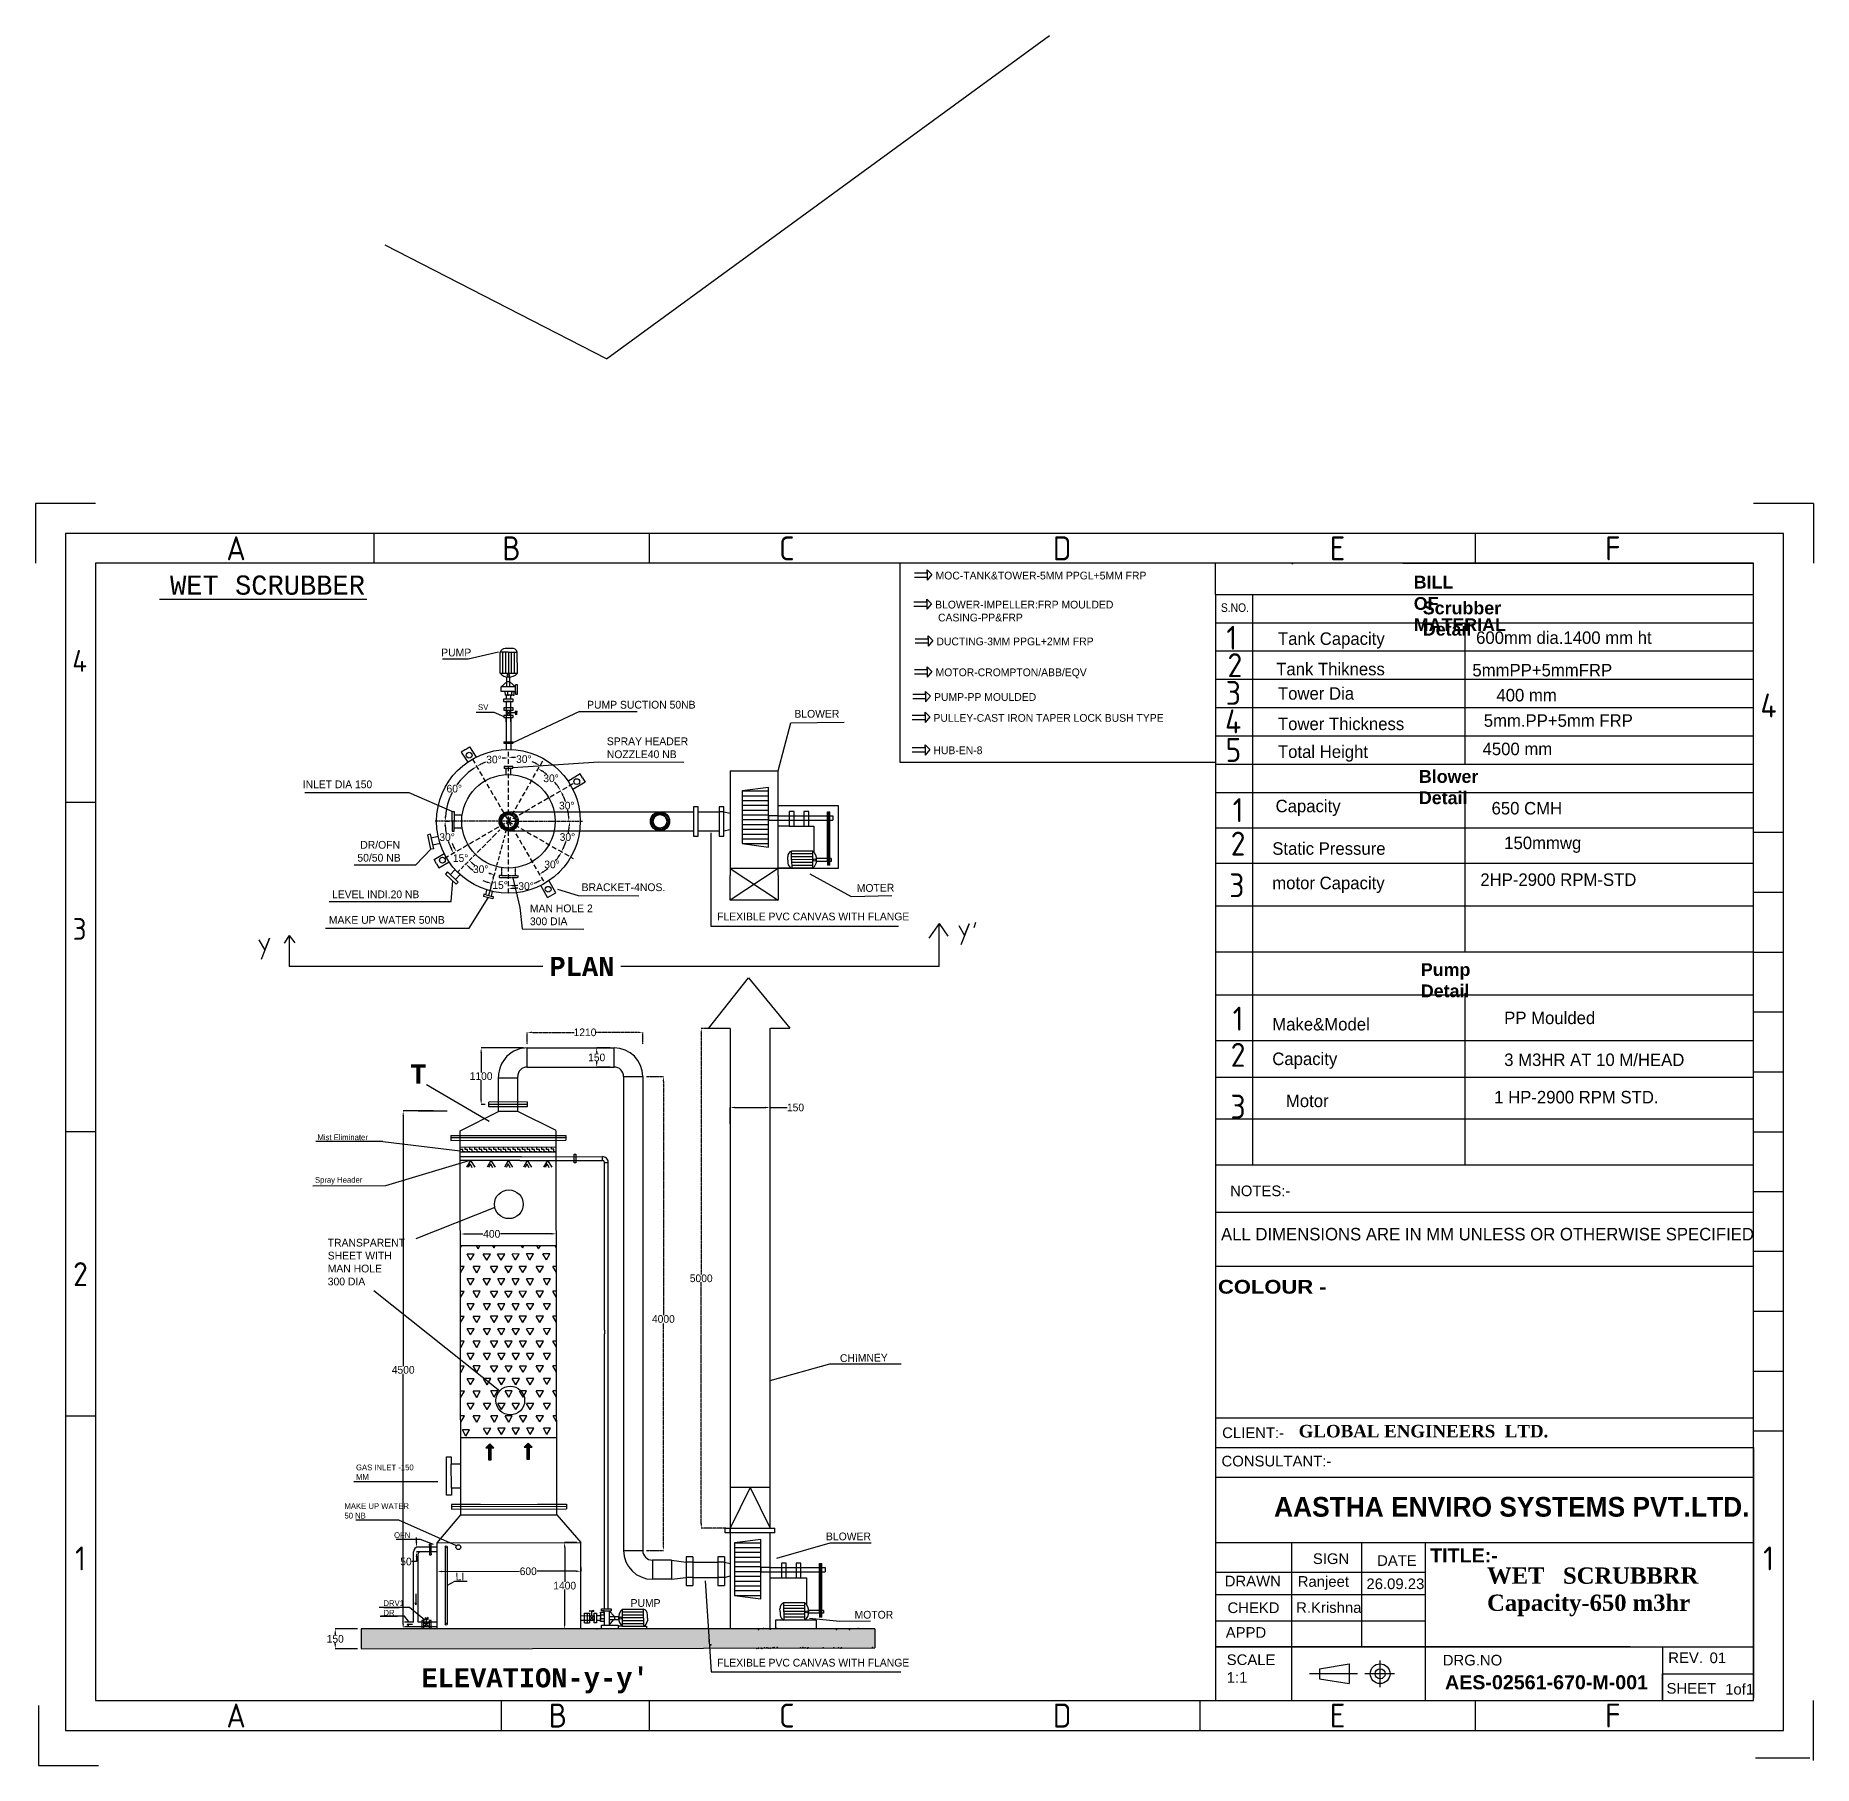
# Model space of a CAD drawing. Header units: inches. Extents: x -5552 to 88790, y -3173 to 14879.
# Drawn here: x 70238 to 88790, y -3173 to 14879 of the extents above; entities that cross this region are included whole.
import ezdxf
from ezdxf.enums import TextEntityAlignment as Align

# ---------------------------------------------------------------- set-up
doc = ezdxf.new("R2010")
doc.units = ezdxf.units.IN
doc.header["$MEASUREMENT"] = 0
doc.linetypes.add('HIDDEN', pattern=[0.375, 0.25, -0.125])
for name, color, linetype in [('DIM', 11, 'Continuous'), ('hidden', 7, 'HIDDEN'), ('TEXT', 5, 'Continuous')]:
    doc.layers.add(name, color=color, linetype=linetype)
doc.styles.add('BAUHAUS', font='')
doc.styles.add('ISOCP', font='isocp.shx')
doc.styles.add('ROMANS', font='romans.shx', dxfattribs={"width": 0.85, "height": 75})
doc.styles.get('BAUHAUS').set_extended_font_data('Bauhaus Md BT', bold=True)
doc.linetypes.add('ZIGZAG', pattern='A,0.00254,-5.08,[131,ltypeshp.shx,S=5.08,R=0,X=-5.08,Y=0],-10.16,[131,ltypeshp.shx,S=5.08,R=180,X=5.08,Y=0],-5.08', length=20.32254)
doc.dimstyles.get("Standard").update_dxf_attribs({"dimtxt": 80, "dimasz": 50, "dimexe": 0.18, "dimexo": 40, "dimgap": 0.09, "dimtad": 0, "dimtih": 1, "dimtoh": 1, "dimdec": 0, "dimzin": 0, "dimdsep": 46, "dimtxsty": 'Standard', "dimcen": 0.09, "dimclrd": 6, "dimclre": 6, "dimclrt": 5, "dimadec": 0, "dimazin": 0, "dimtfac": 1, "dimtdec": 0, "dimtofl": 0, "dimtmove": 0, "dimatfit": 3, "dimfxl": 1, "dimtolj": 1, "dimtzin": 0, "dimarcsym": 0})

msp = doc.modelspace()

# ---------------------------------------------------------------- texts
at = {"color": 0, "style": 'ISOCP'}
for s, height, p in [('A', 249.9, (72330.3, 9528.2)), ('B', 249.9, (75203.7, 9528.2)), ('C', 249.9, (78077, 9528.2)), ('D', 249.9, (80950.4, 9528.2)), ('E', 249.9, (83823.7, 9528.2)), ('F', 249.9, (86697, 9528.2)), ('1', 249.9, (82719.9, 8594.8)), ('4', 227.1, (70698, 8353.8)), ('2', 249.9, (82752.6, 8308.9)), ('3', 249.9, (82736.9, 8019.6)), ('4', 249.9, (88321.1, 7888.6)), ('4', 249.9, (82734.1, 7722.1)), ('5', 249.9, (82736.9, 7424.5)), ('1', 249.9, (82785.7, 6795.9)), ('2', 249.9, (82785.7, 6447.1)), ('3', 249.9, (82772.9, 6012.6)), ('3', 227.1, (70698.1, 5556)), ('1', 249.9, (82785.7, 4620.2)), ('2', 249.9, (82785.7, 4242.4)), ('3', 249.9, (82785.7, 3702.8)), ('2', 249.9, (70706.3, 1954.5)), ('1', 249.9, (70706.3, -1012.5)), ('1', 249.9, (88321.1, -1012.5)), ('A', 249.9, (72330.3, -2652.2)), ('B', 249.9, (75688.1, -2652.2)), ('C', 249.9, (78077, -2652.2)), ('D', 249.9, (80950.4, -2652.2)), ('E', 249.9, (83823.7, -2652.2)), ('F', 249.9, (86697, -2652.2))]:
    msp.add_text(s, height=height, dxfattribs=at).set_placement(p, align=Align.MIDDLE)
at = {"color": 0, "width": 0.9}
msp.add_text('S.NO.', height=89.18, dxfattribs=at).set_placement((82606.9, 8865))
at = {"color": 7}
for s, insert, char_height, width, attachment_point in [('MOC-TANK&TOWER-5MM PPGL+5MM FRP ', (79629.7, 9284.6), 81, 2593.843, 1), ('{\\fMonospac821 BT|b0|i0|c0|p49;WET SCRUBBER }', (73675.1, 9244.4), 200, 6843.366, 3), ('BLOWER-IMPELLER:FRP MOULDED\\P CASING-PP&FRP', (79625, 8981.5), 81, 2338.852, 1), ('DUCTING-3MM PPGL+2MM FRP', (79638.3, 8597.2), 81, 2338.852, 1), ('PUMP', (74627.2, 8481.8), 81.33, 1055.97, 2), ('MOTOR-CROMPTON/ABB/EQV', (79629.7, 8275), 81, 2338.852, 1), ('PUMP-PP MOULDED', (79613.7, 8017.4), 81, 2338.852, 1), ('PUMP SUCTION 50NB', (76558.9, 7936.8), 81, 1979.379, 2), ('BLOWER', (78155.9, 7842), 81, 1257.688, 1), ('PULLEY-CAST IRON TAPER LOCK BUSH TYPE', (79607.2, 7799.3), 81, 2770.957, 1), ('SPRAY HEADER NOZZLE40 NB', (76198.8, 7554.9), 81, 1257.688, 1), ('HUB-EN-8', (79607.2, 7461.2), 81, 2770.957, 1), ('INLET DIA 150', (73026.3, 7105.6), 80.565, 1278.769, 1), (' DR/OFN\\P50/50 NB', (73595.8, 6474.9), 81, 1752.438, 1), ('LEVEL INDI.20 NB', (73332, 5957.9), 80.565, 1278.769, 1), ('BRACKET-4NOS.', (75936, 6032.2), 81, 542.856, 1), ('MAN HOLE 2 300 DIA', (75396.1, 5811.4), 81, 692.464, 1), ('MAKE UP WATER 50NB', (73298.2, 5691.2), 81, 1530.265, 1), ('FLEXIBLE PVC CANVAS WITH FLANGE', (77350.4, 5726.7), 81, 2535.893, 1), ('{\\fMonospac821 BT|b1|i0|c0|p49;PLAN }', (76278.1, 5265), 200, 3266.861, 3), ('{\\fMonospac821 BT|b1|i0|c0|p49;T}', (74317.7, 4143.1), 200, 3266.861, 3), ('Mist Eliminater', (73179.5, 3412.2), 60, 747.076, 1), ('Spray Header', (73152.9, 2967.6), 60, 747.076, 1), ('TRANSPARENT \\PSHEET WITH\\PMAN HOLE \\P300 DIA', (73286.5, 2323), 81, 1668.819, 1), ('GAS INLET -150 MM', (73581.8, -32.9), 60, 692.464, 1), ('MAKE UP WATER 50 NB', (73461.2, -436.1), 60, 692.464, 1), ('OFN', (73978.6, -738.8), 60, 692.464, 1), ('BLOWER', (78485.6, -742.3), 81, 1257.688, 1), ('DRV1', (73867.8, -1449.1), 60, 692.464, 1), ('PUMP', (76446.6, -1436.9), 81, 1986.647, 1), ('DR', (73867.8, -1549.2), 60, 692.464, 1), ('MOTOR', (78784.2, -1559.6), 81, 1257.688, 1), ("{\\fMonospac821 BT|b1|i0|c0|p49;ELEVATION-y-y'}", (76636, -2158.1), 200, 3212.384, 3), ('FLEXIBLE PVC CANVAS WITH FLANGE', (77350.4, -2060), 81, 2535.893, 1)]:
    msp.add_mtext(s, dxfattribs=dict(at, insert=insert, char_height=char_height, width=width, attachment_point=attachment_point))
at = {"color": 0, "ltscale": 150, "insert": (83346.2, 9372.1), "char_height": 6.94, "width": 4818.744, "attachment_point": 1, "style": 'ROMANS'}
msp.add_mtext('\\pt3450;ED ', dxfattribs=at)
at = {"color": 0, "attachment_point": 1}
for s, insert, char_height, width in [('{\\fArial|b1|i0|c0|p34;BILL OF MATERIAL}', (84618.7, 9241.7), 133.256, 1.122), ('{\\fArial|b1|i0|c0|p34;Scrubber Detail}', (84713.3, 8972.4), 133.256, 1.122), ('Tank Capacity', (83201.7, 8651), 130.389, 2244.754), (' 600mm dia.1400 mm ht', (85221.2, 8661.3), 130.389, 2953.014), ('Tank Thikness', (83183.6, 8333.4), 130.389, 2244.754), ('5mmPP+5mmFRP', (85230.8, 8322.2), 130.389, 4758.577), ('Tower Dia ', (83201.7, 8079.3), 130.39, 2244.754), ('400 mm ', (85481.5, 8061.1), 130.39, 3080.368), ('5mm.PP+5mm FRP', (85349.7, 7796.2), 130.389, 3024.31), ('Tower Thickness', (83201.7, 7761.6), 130.389, 2244.754), ('Total Height', (83201.7, 7471.2), 130.389, 2244.754), ('4500 mm ', (85337, 7500.3), 130.39, 3080.368), ('{\\fArial|b1|i0|c0|p34;Blower Detail }', (84672.4, 7214), 133.256, 1.122), ('Capacity', (83177.4, 6904.4), 130.39, 2244.754), ('650 CMH', (85431.1, 6881.4), 130.39, 2244.754), ('150mmwg', (85562.8, 6519.7), 130.39, 2244.754), ('Static Pressure', (83142.5, 6460.6), 130.389, 2244.754), ('   2HP-2900 RPM-STD', (85168.4, 6135.9), 130.389, 2630.765), ('motor Capacity', (83142.5, 6101.3), 130.389, 2244.754), ('{\\fArial|b1|i0|c0|p34;Pump Detail}', (84692.7, 5198.8), 133.256, 1.122), ('PP Moulded ', (85562.8, 4693.5), 130.389, 2244.754), ('Make&Model ', (83142.5, 4627.2), 130.389, 2244.754), ('Capacity', (83142.5, 4266.2), 130.39, 2244.754), ('3 M3HR AT 10 M/HEAD', (85562.8, 4256.4), 130.389, 2751.592), ('Motor', (83285, 3827.9), 130.39, 2244.754), ('1 HP-2900 RPM STD.', (85458.3, 3866.3), 130.389, 2244.754), ('{\\fArial|b0|i0|c0|p34;NOTES:-}', (82702.4, 2878.8), 111.047, 1.122), ('ALL DIMENSIONS ARE IN MM UNLESS OR OTHERWISE SPECIFIED', (82607.7, 2436.7), 130.389, 5327.687), ('{\\fArial Black|b0|i0|c0|p34;COLOUR -  }', (82576, 1893.8), 143.428, 4076.503), ('{\\fTimes New Roman|b1|i0|c0|p18;GLOBAL ENGINEERS  LTD.}', (83418, 381.1), 130.389, 4611.139), ('{\\fArial|b0|i0|c0|p34;CLIENT:-}', (82619.7, 354.5), 111.047, 1.122), ('{\\fArial|b0|i0|c0|p34;CONSULTANT:-}', (82613.1, 58.6), 111.047, 1.122), ('{\\fArial|b1|i0|c0|p34;TITLE:-}', (84790, -907.8), 146.687, 1.122), ('{\\fArial|b0|i0|c0|p34;SIGN}', (83566.6, -959.9), 111.047, 1.122), ('{\\fArial|b0|i0|c0|p34;DATE}', (84236.7, -979.3), 111.047, 1.122), ('{\\fTimes New Roman|b1|i0|c0|p18;\\H0.8692x;WET   SCRUBBRR Capacity-650 m3hr}', (85384.2, -1106.8), 195.583, 2772.586), ('{\\fArial|b0|i0|c0|p34;DRAWN}', (82646.5, -1192.8), 111.047, 1.122), ('{\\fArial|b0|i0|c0|p34;Ranjeet}', (83408.4, -1197.5), 111.047, 1.122), ('{\\fArial|b0|i0|c0|p34;26.09.23}', (84125.4, -1221.9), 111.047, 1.122), ('{\\fArial|b0|i0|c0|p34;CHEKD}', (82675.3, -1471.6), 111.047, 1.122), ('{\\fArial|b0|i0|c0|p34;R.Krishna}', (83391.9, -1469.2), 111.047, 1.122), ('{\\fArial|b0|i0|c0|p34;APPD}', (82657.1, -1729.7), 111.047, 1.122), ('{\\fArial|b0|i0|c0|p34;SCALE\\P  1:1}', (82667.2, -2013.8), 111.047, 1.122), ('{\\fArial|b0|i0|c0|p34;DRG.NO}', (84921.8, -2018.7), 111.047, 1.122), ('{\\fArial|b0|i0|c0|p34;REV.}', (87274.6, -1992.8), 111.047, 1.122), ('{\\fArial|b0|i0|c0|p34;  01}', (87705.7, -1994.3), 111.047, 1.122), ('{\\fArial|b1|i0|c0|p34;AES-02561-670-M-001}', (84945.2, -2231.7), 146.687, 2130.252), ('{\\fArial|b0|i0|c0|p34;SHEET\\Fromans|c0; }', (87256.8, -2312.7), 111.047, 1.122), ('{\\fArial|b0|i0|c0|p34;1of1 }', (87868.2, -2322), 111.047, 1.122)]:
    msp.add_mtext(s, dxfattribs=dict(at, insert=insert, char_height=char_height, width=width))
at = {"color": 7, "attachment_point": 1, "rotation": 0.72135}
for s, insert, char_height, width in [('SV', (74854.2, 7900.5), 60.75, 519.5), ('MOTER', (78806.6, 6023.1), 81, 1257.688), ('CHIMNEY', (78630.6, 1117.7), 81, 1257.688), ('LI', (74620.8, -1160.9), 81, 692.464)]:
    msp.add_mtext(s, dxfattribs=dict(at, insert=insert, char_height=char_height, width=width))
at = {"color": 0, "insert": (85641.7, -475.3), "char_height": 205.437, "width": 4681.255, "attachment_point": 5, "style": 'BAUHAUS'}
msp.add_mtext('AASTHA ENVIRO SYSTEMS PVT.LTD.', dxfattribs=at)

# ---------------------------------------------------------------- blocks, each defined once
blk = doc.blocks.new('*D69')
at = {"color": 6, "lineweight": -2, "transparency": 16777216}
for p, q in [((75928, -1106), (75928, -1146)), ((74428, -1189), (74428, -1149)), ((74478, -1149), (75286, -1147)), ((75878, -1146), (75473, -1147))]:
    blk.add_line(p, q, dxfattribs=at)
at = {"color": 6, "transparency": 16777216}
for points in [[(74478, -1141), (74478, -1157), (74428, -1149)], [(75878, -1138), (75878, -1155), (75928, -1146)]]:
    blk.add_solid(points, dxfattribs=at)
at = {"layer": 'Defpoints', "color": 0, "transparency": 16777216}
for p in [(74428, -1149), (74428, -1149), (75928, -1146)]:
    blk.add_point(p, dxfattribs=at)
at = {"color": 5, "transparency": 16777216, "insert": (75379, -1147), "char_height": 80, "attachment_point": 5}
blk.add_mtext('\\A1;600 ', dxfattribs=at)
blk = doc.blocks.new('*U2')
h = blk.add_hatch(color=0)
h.set_gradient(color1=(0, 0, 255), rotation=180, tint=1)
h.paths.add_polyline_path([(0, 0), (-6.35, -6.35), (-6.35, -2.159), (-25.4, -2.159), (-25.4, 2.159), (-6.35, 2.159), (-6.35, 6.35)])
at = {"color": 0, "linetype": 'Continuous'}
blk.add_lwpolyline([(0, 0), (-6.35, -6.35), (-6.35, -2.159), (-25.4, -2.159), (-25.4, 2.159), (-6.35, 2.159), (-6.35, 6.35)], close=True, dxfattribs=at)
blk = doc.blocks.new('*D70')
at = {"color": 6, "lineweight": -2, "transparency": 16777216}
for p, q in [((74672, 2357), (74672, 2373)), ((74722, 2373), (74904, 2373)), ((75622, 2375), (75091, 2374)), ((75672, 2359), (75672, 2375))]:
    blk.add_line(p, q, dxfattribs=at)
at = {"color": 6, "transparency": 16777216}
for points in [[(74722, 2381), (74722, 2365), (74672, 2373)], [(75622, 2383), (75622, 2366), (75672, 2375)]]:
    blk.add_solid(points, dxfattribs=at)
at = {"layer": 'Defpoints', "color": 0, "transparency": 16777216}
for p in [(74672, 2373), (74672, 2317), (75672, 2319)]:
    blk.add_point(p, dxfattribs=at)
at = {"color": 5, "transparency": 16777216, "insert": (74998, 2374), "char_height": 80, "attachment_point": 5}
blk.add_mtext('\\A1;400', dxfattribs=at)
blk = doc.blocks.new('*D73')
at = {"color": 6, "lineweight": -2, "transparency": 16777216}
for start, end in [(83.6401, 85.7152), (64.7023, 68.2699)]:
    blk.add_arc((75172, 6679), 669, start, end, dxfattribs=at)
at = {"color": 6, "transparency": 16777216}
for points in [[(75222, 7338), (75223, 7355), (75172, 7348)], [(75462, 7291), (75454, 7277), (75502, 7261)]]:
    blk.add_solid(points, dxfattribs=at)
at = {"layer": 'Defpoints', "color": 0, "transparency": 16777216}
for p in [(75172, 7429), (75398, 7309), (75542, 7332), (75172, 6679), (75172, 5929)]:
    blk.add_point(p, dxfattribs=at)
at = {"color": 5, "transparency": 16777216, "insert": (75333, 7328), "char_height": 80, "attachment_point": 5}
blk.add_mtext('\\A1;30°', dxfattribs=at)
blk = doc.blocks.new('*D74')
at = {"color": 6, "lineweight": -2, "transparency": 16777216}
for start, end in [(274.0742, 277.8998), (292.5911, 296.164)]:
    blk.add_arc((75172, 6682), 703, start, end, dxfattribs=at)
at = {"color": 6, "transparency": 16777216}
for points in [[(75223, 5972), (75222, 5989), (75172, 5978)], [(75478, 6058), (75486, 6043), (75526, 6074)]]:
    blk.add_solid(points, dxfattribs=at)
at = {"layer": 'Defpoints', "color": 0, "transparency": 16777216}
for p in [(75172, 7429), (74796, 7328), (75415, 6022), (75551, 6032), (75172, 5929)]:
    blk.add_point(p, dxfattribs=at)
at = {"color": 5, "transparency": 16777216, "insert": (75356, 6003), "char_height": 80, "attachment_point": 5}
blk.add_mtext('\\A1;30°', dxfattribs=at)
blk = doc.blocks.new('*D75')
at = {"color": 6, "lineweight": -2, "transparency": 16777216}
for start, end in [(320.0813, 325.6841), (304.7302, 309.8798)]:
    blk.add_arc((75174, 6678), 638, start, end, dxfattribs=at)
at = {"color": 6, "transparency": 16777216}
for points in [[(75694, 6323), (75708, 6314), (75728, 6361)], [(75542, 6147), (75533, 6161), (75496, 6127)]]:
    blk.add_solid(points, dxfattribs=at)
at = {"layer": 'Defpoints', "color": 0, "transparency": 16777216}
for p in [(74796, 7328), (74497, 7066), (75586, 6191), (75847, 6292), (75551, 6032)]:
    blk.add_point(p, dxfattribs=at)
at = {"color": 5, "transparency": 16777216, "insert": (75627, 6229), "char_height": 80, "attachment_point": 5}
blk.add_mtext('\\A1;30°', dxfattribs=at)
blk = doc.blocks.new('*D76')
at = {"color": 6, "lineweight": -2, "transparency": 16777216}
for start, end in [(184.343, 190.9407), (198.1212, 205.8434)]:
    blk.add_arc((75172, 6679), 661, start, end, dxfattribs=at)
at = {"color": 6, "transparency": 16777216}
for points in [[(74504, 6629), (74521, 6629), (74511, 6679)], [(74584, 6395), (74569, 6387), (74600, 6347)]]:
    blk.add_solid(points, dxfattribs=at)
at = {"layer": 'Defpoints', "color": 0, "transparency": 16777216}
for p in [(75845, 7070), (74422, 6679), (75922, 6679), (74551, 6452), (74500, 6288)]:
    blk.add_point(p, dxfattribs=at)
at = {"color": 5, "transparency": 16777216, "insert": (74532, 6514), "char_height": 80, "attachment_point": 5}
blk.add_mtext('\\A1;30°', dxfattribs=at)
blk = doc.blocks.new('*D77')
at = {"color": 6, "lineweight": -2, "transparency": 16777216}
for p, q in [((76234, 4315), (76093, 4315)), ((76093, 4265), (76093, 4255)), ((76093, 4165), (76093, 4175)), ((76234, 4115), (76093, 4115))]:
    blk.add_line(p, q, dxfattribs=at)
at = {"color": 6, "transparency": 16777216}
for points in [[(76085, 4265), (76102, 4265), (76093, 4315)], [(76085, 4165), (76102, 4165), (76093, 4115)]]:
    blk.add_solid(points, dxfattribs=at)
at = {"layer": 'Defpoints', "color": 0, "transparency": 16777216}
for p in [(76274, 4315), (76093, 4115), (76274, 4115)]:
    blk.add_point(p, dxfattribs=at)
at = {"color": 5, "transparency": 16777216, "insert": (76093, 4215), "char_height": 80, "attachment_point": 5}
blk.add_mtext('\\A1;150', dxfattribs=at)
blk = doc.blocks.new('*D72')
at = {"color": 6, "linetype": 'HIDDEN', "lineweight": -2, "transparency": 16777216}
for p, q in [((77370, 4518), (77184, 4518)), ((77184, 4468), (77184, 1951)), ((77184, -647), (77184, 1870)), ((77445, -697), (77184, -697))]:
    blk.add_line(p, q, dxfattribs=at)
at = {"color": 6, "linetype": 'HIDDEN', "transparency": 16777216}
for points in [[(77176, 4468), (77193, 4468), (77184, 4518)], [(77176, -647), (77193, -647), (77184, -697)]]:
    blk.add_solid(points, dxfattribs=at)
at = {"layer": 'Defpoints', "color": 0, "linetype": 'HIDDEN', "transparency": 16777216}
for p in [(77184, 4518), (77410, 4518), (77485, -697)]:
    blk.add_point(p, dxfattribs=at)
at = {"color": 5, "linetype": 'HIDDEN', "transparency": 16777216, "insert": (77184, 1910), "char_height": 80, "attachment_point": 5}
blk.add_mtext('\\A1;5000', dxfattribs=at)
blk = doc.blocks.new('*D84')
at = {"color": 6, "linetype": 'HIDDEN', "lineweight": -2, "transparency": 16777216}
for start, end in [(18.903, 25.6317), (4.5546, 11.3506)]:
    blk.add_arc((75172, 6679), 631, start, end, dxfattribs=at)
at = {"color": 6, "linetype": 'HIDDEN', "transparency": 16777216}
for points in [[(75733, 6948), (75748, 6956), (75717, 6996)], [(75809, 6730), (75792, 6729), (75803, 6679)]]:
    blk.add_solid(points, dxfattribs=at)
at = {"layer": 'Defpoints', "color": 0, "linetype": 'HIDDEN', "transparency": 16777216}
for p in [(75845, 7070), (74422, 6679), (75793, 6789), (75922, 6679), (74500, 6288)]:
    blk.add_point(p, dxfattribs=at)
at = {"color": 5, "linetype": 'HIDDEN', "transparency": 16777216, "insert": (75781, 6843), "char_height": 80, "attachment_point": 5}
blk.add_mtext('\\A1;30°', dxfattribs=at)
blk = doc.blocks.new('*D85')
at = {"color": 6, "linetype": 'HIDDEN', "lineweight": -2, "transparency": 16777216}
for start, end in [(348.7937, 355.514), (334.6724, 341.3278)]:
    blk.add_arc((75172, 6679), 637, start, end, dxfattribs=at)
at = {"color": 6, "linetype": 'HIDDEN', "transparency": 16777216}
for points in [[(75800, 6630), (75816, 6629), (75810, 6679)], [(75756, 6403), (75741, 6410), (75725, 6362)]]:
    blk.add_solid(points, dxfattribs=at)
at = {"layer": 'Defpoints', "color": 0, "linetype": 'HIDDEN', "transparency": 16777216}
for p in [(74422, 6679), (75172, 6679), (75922, 6679), (75772, 6463), (75847, 6292)]:
    blk.add_point(p, dxfattribs=at)
at = {"color": 5, "linetype": 'HIDDEN', "transparency": 16777216, "insert": (75788, 6515), "char_height": 80, "attachment_point": 5}
blk.add_mtext('\\A1;30°', dxfattribs=at)
blk = doc.blocks.new('*D86')
at = {"color": 6, "linetype": 'HIDDEN', "lineweight": -2, "transparency": 16777216}
for p, q in [((75369, 4355), (75369, 4477)), ((75419, 4477), (75858, 4477)), ((76524, 4477), (76085, 4477)), ((76574, 4355), (76574, 4477))]:
    blk.add_line(p, q, dxfattribs=at)
at = {"color": 6, "linetype": 'HIDDEN', "transparency": 16777216}
for points in [[(75419, 4485), (75419, 4469), (75369, 4477)], [(76524, 4485), (76524, 4469), (76574, 4477)]]:
    blk.add_solid(points, dxfattribs=at)
at = {"layer": 'Defpoints', "color": 0, "linetype": 'HIDDEN', "transparency": 16777216}
for p in [(76574, 4477), (75369, 4315), (76574, 4315)]:
    blk.add_point(p, dxfattribs=at)
at = {"color": 5, "linetype": 'HIDDEN', "transparency": 16777216, "insert": (75971, 4477), "char_height": 80, "attachment_point": 5}
blk.add_mtext('\\A1;1210', dxfattribs=at)
blk = doc.blocks.new('*D87')
at = {"color": 6, "linetype": 'HIDDEN', "lineweight": -2, "transparency": 16777216}
for p, q in [((76614, 4015), (76789, 4015)), ((76789, 3965), (76789, 1526)), ((76789, -880), (76789, 1446)), ((76614, -930), (76789, -930))]:
    blk.add_line(p, q, dxfattribs=at)
at = {"color": 6, "linetype": 'HIDDEN', "transparency": 16777216}
for points in [[(76781, 3965), (76797, 3965), (76789, 4015)], [(76781, -880), (76797, -880), (76789, -930)]]:
    blk.add_solid(points, dxfattribs=at)
at = {"layer": 'Defpoints', "color": 0, "linetype": 'HIDDEN', "transparency": 16777216}
for p in [(76574, 4015), (76789, 4015), (76574, -930)]:
    blk.add_point(p, dxfattribs=at)
at = {"color": 5, "linetype": 'HIDDEN', "transparency": 16777216, "insert": (76789, 1486), "char_height": 80, "attachment_point": 5}
blk.add_mtext('\\A1;4000', dxfattribs=at)
blk = doc.blocks.new('*D71')
at = {"color": 6, "linetype": 'ByBlock', "lineweight": -2, "transparency": 16777216}
for p, q in [((74253, -895), (74212, -895)), ((74213, -845), (74213, -795)), ((74213, -1045), (74163, -1045)), ((74253, -945), (74212, -945)), ((74213, -995), (74213, -1045))]:
    blk.add_line(p, q, dxfattribs=at)
at = {"color": 6, "linetype": 'ByBlock', "transparency": 16777216}
for points in [[(74204, -845), (74221, -845), (74213, -895)], [(74204, -995), (74221, -995), (74213, -945)]]:
    blk.add_solid(points, dxfattribs=at)
at = {"layer": 'Defpoints', "color": 0, "linetype": 'ByBlock', "transparency": 16777216}
for p in [(74293, -895), (74213, -945), (74293, -945)]:
    blk.add_point(p, dxfattribs=at)
at = {"color": 5, "linetype": 'ByBlock', "transparency": 16777216, "insert": (74103, -1045), "char_height": 80, "attachment_point": 5}
blk.add_mtext('\\A1;50', dxfattribs=at)
blk = doc.blocks.new('*D78')
at = {"color": 6, "linetype": 'ByBlock', "lineweight": -2, "transparency": 16777216}
for start, end in [(50.7355, 55.8807), (34.713, 40.3374)]:
    blk.add_arc((75172, 6679), 632, start, end, dxfattribs=at)
at = {"color": 6, "linetype": 'ByBlock', "transparency": 16777216}
for points in [[(75522, 7195), (75531, 7209), (75484, 7229)], [(75698, 7044), (75684, 7035), (75718, 6997)]]:
    blk.add_solid(points, dxfattribs=at)
at = {"layer": 'Defpoints', "color": 0, "linetype": 'ByBlock', "transparency": 16777216}
for p in [(75542, 7332), (75654, 7088), (75845, 7070), (75172, 6679), (74500, 6288)]:
    blk.add_point(p, dxfattribs=at)
at = {"color": 5, "linetype": 'ByBlock', "transparency": 16777216, "insert": (75617, 7128), "char_height": 80, "attachment_point": 5}
blk.add_mtext('\\A1;30°', dxfattribs=at)
blk = doc.blocks.new('*D79')
at = {"color": 6, "linetype": 'ByBlock', "lineweight": -2, "transparency": 16777216}
blk.add_line((74989, 5994), (74998, 6030), dxfattribs=at)
for start, end in [(246.4849, 250.7481), (274.2632, 278.5263)]:
    blk.add_arc((75172, 6679), 672, start, end, dxfattribs=at)
at = {"color": 6, "linetype": 'ByBlock', "transparency": 16777216}
for points in [[(74953, 6053), (74948, 6037), (74998, 6030)], [(75223, 6001), (75222, 6017), (75172, 6007)]]:
    blk.add_solid(points, dxfattribs=at)
at = {"layer": 'Defpoints', "color": 0, "linetype": 'ByBlock', "transparency": 16777216}
for p in [(75172, 7429), (75172, 6679), (74999, 6033), (75056, 6017), (75172, 5929)]:
    blk.add_point(p, dxfattribs=at)
at = {"color": 5, "linetype": 'ByBlock', "transparency": 16777216, "insert": (75085, 6013), "char_height": 80, "attachment_point": 5}
blk.add_mtext('\\A1;15°', dxfattribs=at)
blk = doc.blocks.new('*D80')
at = {"color": 6, "linetype": 'ByBlock', "lineweight": -2, "transparency": 16777216}
for start, end in [(201.0735, 205.6248), (229.5513, 234.1026)]:
    blk.add_arc((75172, 6679), 630, start, end, dxfattribs=at)
at = {"color": 6, "linetype": 'ByBlock', "transparency": 16777216}
for points in [[(74612, 6411), (74597, 6403), (74628, 6363)], [(74758, 6194), (74769, 6206), (74727, 6234)]]:
    blk.add_solid(points, dxfattribs=at)
at = {"layer": 'Defpoints', "color": 0, "linetype": 'ByBlock', "transparency": 16777216}
for p in [(75845, 7070), (75172, 6679), (74657, 6317), (74500, 6288), (74727, 6234)]:
    blk.add_point(p, dxfattribs=at)
at = {"color": 5, "linetype": 'ByBlock', "transparency": 16777216, "insert": (74673, 6295), "char_height": 80, "attachment_point": 5}
blk.add_mtext('\\A1;15°', dxfattribs=at)
blk = doc.blocks.new('*D81')
at = {"color": 6, "linetype": 'ByBlock', "lineweight": -2, "transparency": 16777216}
blk.add_line((75014, 6088), (75023, 6121), dxfattribs=at)
for start, end in [(229.959, 232.8161), (249.3008, 250.0522)]:
    blk.add_arc((75172, 6679), 578, start, end, dxfattribs=at)
at = {"color": 6, "linetype": 'ByBlock', "transparency": 16777216}
for points in [[(74795, 6231), (74806, 6243), (74764, 6271)], [(74978, 6144), (74973, 6128), (75023, 6121)]]:
    blk.add_solid(points, dxfattribs=at)
at = {"layer": 'Defpoints', "color": 0, "linetype": 'ByBlock', "transparency": 16777216}
for p in [(75172, 6679), (75172, 6679), (74764, 6271), (74841, 6206), (75024, 6126)]:
    blk.add_point(p, dxfattribs=at)
at = {"color": 5, "linetype": 'ByBlock', "transparency": 16777216, "insert": (74883, 6179), "char_height": 80, "attachment_point": 5}
blk.add_mtext('\\A1;30°', dxfattribs=at)
blk = doc.blocks.new('*D82')
at = {"color": 6, "linetype": 'ByBlock', "lineweight": -2, "transparency": 16777216}
for start, end in [(111.144, 115.893), (94.3451, 95.601)]:
    blk.add_arc((75172, 6682), 659, start, end, dxfattribs=at)
at = {"color": 6, "linetype": 'ByBlock', "transparency": 16777216}
for points in [[(74888, 7268), (74880, 7282), (74840, 7252)], [(75122, 7348), (75123, 7331), (75172, 7341)]]:
    blk.add_solid(points, dxfattribs=at)
at = {"layer": 'Defpoints', "color": 0, "linetype": 'ByBlock', "transparency": 16777216}
for p in [(75172, 7429), (74796, 7328), (74945, 7301), (75551, 6032), (75172, 5929)]:
    blk.add_point(p, dxfattribs=at)
at = {"color": 5, "linetype": 'ByBlock', "transparency": 16777216, "insert": (75021, 7324), "char_height": 80, "attachment_point": 5}
blk.add_mtext('\\A1;30°', dxfattribs=at)
blk = doc.blocks.new('*D83')
at = {"color": 6, "linetype": 'ByBlock', "lineweight": -2, "transparency": 16777216}
blk.add_line((74552, 6679), (74512, 6679), dxfattribs=at)
for start, end in [(124.571, 144.8344), (152.9543, 175.6671)]:
    blk.add_arc((75174, 6679), 661, start, end, dxfattribs=at)
at = {"color": 6, "linetype": 'ByBlock', "transparency": 16777216}
for points in [[(74794, 7231), (74803, 7217), (74841, 7251)], [(74523, 6729), (74506, 6730), (74512, 6679)]]:
    blk.add_solid(points, dxfattribs=at)
at = {"layer": 'Defpoints', "color": 0, "linetype": 'ByBlock', "transparency": 16777216}
for p in [(74796, 7328), (74552, 6905), (74592, 6679), (74611, 6679), (75551, 6032)]:
    blk.add_point(p, dxfattribs=at)
at = {"color": 5, "linetype": 'ByBlock', "transparency": 16777216, "insert": (74607, 7020), "char_height": 80, "attachment_point": 5}
blk.add_mtext('\\A1;60°', dxfattribs=at)
blk = doc.blocks.new('*D88')
at = {"color": 6, "linetype": 'ByBlock', "lineweight": -2, "transparency": 16777216}
for p, q in [((73596, -1747), (73365, -1747)), ((73365, -1797), (73365, -1812)), ((73365, -1907), (73365, -1892)), ((73596, -1957), (73365, -1957))]:
    blk.add_line(p, q, dxfattribs=at)
at = {"color": 6, "linetype": 'ByBlock', "transparency": 16777216}
for points in [[(73357, -1797), (73373, -1797), (73365, -1747)], [(73357, -1907), (73373, -1907), (73365, -1957)]]:
    blk.add_solid(points, dxfattribs=at)
at = {"layer": 'Defpoints', "color": 0, "linetype": 'ByBlock', "transparency": 16777216}
for p in [(73636, -1747), (73365, -1957), (73636, -1957)]:
    blk.add_point(p, dxfattribs=at)
at = {"color": 5, "linetype": 'ByBlock', "transparency": 16777216, "insert": (73365, -1852), "char_height": 80, "attachment_point": 5}
blk.add_mtext('\\A1;150', dxfattribs=at)
blk = doc.blocks.new('*D89')
at = {"color": 6, "linetype": 'ByBlock', "lineweight": -2, "transparency": 16777216}
for p, q in [((77485, 3521), (77485, 3693)), ((77535, 3693), (77853, 3693)), ((77903, 3521), (77903, 3693)), ((77903, 3693), (78081, 3693))]:
    blk.add_line(p, q, dxfattribs=at)
at = {"color": 6, "linetype": 'ByBlock', "transparency": 16777216}
for points in [[(77535, 3701), (77535, 3685), (77485, 3693)], [(77853, 3701), (77853, 3685), (77903, 3693)]]:
    blk.add_solid(points, dxfattribs=at)
at = {"layer": 'Defpoints', "color": 0, "linetype": 'ByBlock', "transparency": 16777216}
for p in [(77903, 3693), (77485, 3481), (77903, 3481)]:
    blk.add_point(p, dxfattribs=at)
at = {"color": 5, "linetype": 'ByBlock', "transparency": 16777216, "insert": (78168, 3693), "char_height": 80, "attachment_point": 5}
blk.add_mtext('\\A1;150', dxfattribs=at)
blk = doc.blocks.new('*D90')
at = {"color": 6, "linetype": 'ByBlock', "lineweight": -2, "transparency": 16777216}
for p, q in [((75329, 4315), (74887, 4315)), ((74887, 4265), (74887, 4060)), ((74887, 3775), (74887, 3980)), ((74929, 3725), (74887, 3725))]:
    blk.add_line(p, q, dxfattribs=at)
at = {"color": 6, "linetype": 'ByBlock', "transparency": 16777216}
for points in [[(74879, 4265), (74896, 4265), (74887, 4315)], [(74879, 3775), (74896, 3775), (74887, 3725)]]:
    blk.add_solid(points, dxfattribs=at)
at = {"layer": 'Defpoints', "color": 0, "linetype": 'ByBlock', "transparency": 16777216}
for p in [(75369, 4315), (74887, 3725), (74969, 3725)]:
    blk.add_point(p, dxfattribs=at)
at = {"color": 5, "linetype": 'ByBlock', "transparency": 16777216, "insert": (74887, 4020), "char_height": 80, "attachment_point": 5}
blk.add_mtext('\\A1;1100', dxfattribs=at)
blk = doc.blocks.new('*D91')
at = {"color": 6, "linetype": 'ByBlock', "lineweight": -2, "transparency": 16777216}
for p, q in [((74389, 3657), (74074, 3657)), ((74074, 3607), (74074, 995)), ((74074, -1697), (74074, 915)), ((74389, -1747), (74074, -1747))]:
    blk.add_line(p, q, dxfattribs=at)
at = {"color": 6, "linetype": 'ByBlock', "transparency": 16777216}
for points in [[(74066, 3607), (74082, 3607), (74074, 3657)], [(74066, -1697), (74082, -1697), (74074, -1747)]]:
    blk.add_solid(points, dxfattribs=at)
at = {"layer": 'Defpoints', "color": 0, "linetype": 'ByBlock', "transparency": 16777216}
for p in [(74074, 3657), (74429, 3657), (74429, -1747)]:
    blk.add_point(p, dxfattribs=at)
at = {"color": 5, "linetype": 'ByBlock', "transparency": 16777216, "insert": (74074, 955), "char_height": 80, "attachment_point": 5}
blk.add_mtext('\\A1;4500', dxfattribs=at)
blk = doc.blocks.new('*D93')
at = {"color": 6, "linetype": 'ByBlock', "lineweight": -2, "transparency": 16777216}
for p, q in [((75887, -848), (75758, -848)), ((75759, -898), (75759, -1257)), ((75759, -1697), (75759, -1337)), ((75887, -1747), (75758, -1747))]:
    blk.add_line(p, q, dxfattribs=at)
at = {"color": 6, "linetype": 'ByBlock', "transparency": 16777216}
for points in [[(75750, -898), (75767, -898), (75759, -848)], [(75750, -1697), (75767, -1697), (75759, -1747)]]:
    blk.add_solid(points, dxfattribs=at)
at = {"layer": 'Defpoints', "color": 0, "linetype": 'ByBlock', "transparency": 16777216}
for p in [(75927, -848), (75759, -1747), (75927, -1747)]:
    blk.add_point(p, dxfattribs=at)
at = {"color": 5, "linetype": 'ByBlock', "transparency": 16777216, "insert": (75759, -1297), "char_height": 80, "attachment_point": 5}
blk.add_mtext('\\A1;1400', dxfattribs=at)

# ---------------------------------------------------------------- dimensions: what is measured, and where the dimension line sits
at = {"color": 5}
dim = msp.add_angular_dim_2l(base=(75414.6, 6021.6), line1=((75172.2, 5929.4), (75172.2, 7429.3)), line2=((74795.6, 7327.9), (75551, 6031.9)), dimstyle='Standard', dxfattribs=at)
dim.commit()
dim.dimension.update_dxf_attribs({"geometry": '*D74', "text_midpoint": (75355.7, 6002.8), "dimtype": 162})
at = {"color": 5, "linetype": 'ByBlock'}
dim = msp.add_angular_dim_2l(base=(74945, 7300.8), line1=((75172.2, 5929.4), (75172.2, 7429.3)), line2=((74795.6, 7327.9), (75551, 6031.9)), dimstyle='Standard', dxfattribs=at)
dim.commit()
dim.dimension.update_dxf_attribs({"geometry": '*D82', "text_midpoint": (75021.1, 7323.7), "dimtype": 162})
at = {"color": 7, "linetype": 'ByBlock'}
for base, line1, line2, picture, middle in [((75055.6, 6017.4), ((75172.2, 6679.4), (74999.1, 6032.7)), ((75172.2, 5929.4), (75172.2, 7429.3)), '*D79', (75084.6, 6013)), ((75654.3, 7087.5), ((75844.8, 7070.4), (74499.7, 6288.3)), ((75172.2, 6679.4), (75542.5, 7331.6)), '*D78', (75616.5, 7128.3)), ((74657.2, 6317.2), ((75844.8, 7070.4), (74499.7, 6288.3)), ((75172.2, 6679.4), (74727, 6234.2)), '*D80', (74673.3, 6295.3)), ((74840.8, 6206), ((75172.2, 6679.4), (74763.6, 6270.7)), ((75172.2, 6679.4), (75024.2, 6126.5)), '*D81', (74883.4, 6178.9))]:
    dim = msp.add_angular_dim_2l(base=base, line1=line1, line2=line2, dimstyle='Standard', dxfattribs=at)
    dim.commit()
    dim.dimension.update_dxf_attribs({"geometry": picture, "text_midpoint": middle})
at = {"color": 7}
for base, line1, line2, picture, middle in [((75397.9, 7308.9), ((75172.2, 6679.4), (75542.5, 7331.6)), ((75172.2, 5929.4), (75172.2, 7429.3)), '*D73', (75333.1, 7328.5)), ((74551, 6451.7), ((75844.8, 7070.4), (74499.7, 6288.3)), ((74422.3, 6679.1), (75922.2, 6679.4)), '*D76', (74531.7, 6513.6))]:
    dim = msp.add_angular_dim_2l(base=base, line1=line1, line2=line2, dimstyle='Standard', dxfattribs=at)
    dim.commit()
    dim.dimension.update_dxf_attribs({"geometry": picture, "text_midpoint": middle, "dimtype": 162})
at = {"color": 5}
dim = msp.add_angular_dim_2l(base=(75586.2, 6191.1), line1=((74795.6, 7327.9), (75551, 6031.9)), line2=((74497.4, 7066.3), (75847.1, 6292.5)), dimstyle='Standard', dxfattribs=at)
dim.commit()
dim.dimension.update_dxf_attribs({"geometry": '*D75', "text_midpoint": (75627.1, 6228.7)})
at = {"color": 7, "linetype": 'ByBlock'}
dim = msp.add_angular_dim_2l(base=(74551.9, 6904.7), line1=((74795.6, 7327.9), (75551, 6031.9)), line2=((74611.3, 6679.4), (74592.4, 6679.4)), dimstyle='Standard', dxfattribs=at)
dim.commit()
dim.dimension.update_dxf_attribs({"geometry": '*D83', "text_midpoint": (74606.9, 7020.2), "dimtype": 162})
at = {"color": 7, "linetype": 'HIDDEN'}
for base, line1, line2, picture, middle in [((75792.9, 6789.4), ((75844.8, 7070.4), (74499.7, 6288.3)), ((74422.3, 6679.1), (75922.2, 6679.4)), '*D84', (75780.8, 6843.4)), ((75771.8, 6462.5), ((74422.3, 6679.1), (75922.2, 6679.4)), ((75172, 6679.5), (75847.1, 6292.5)), '*D85', (75788.3, 6515.3))]:
    dim = msp.add_angular_dim_2l(base=base, line1=line1, line2=line2, dimstyle='Standard', dxfattribs=at)
    dim.commit()
    dim.dimension.update_dxf_attribs({"geometry": picture, "text_midpoint": middle})
at = {"color": 5, "linetype": 'HIDDEN'}
dim = msp.add_linear_dim(base=(76574, 4477.1), p1=(75368.7, 4315.4), p2=(76574, 4315.4), text='1210', dimstyle='Standard', dxfattribs=at)
dim.commit()
dim.dimension.update_dxf_attribs({"geometry": '*D86', "text_midpoint": (75971.4, 4477.1)})
dim = msp.add_linear_dim(base=(77184.3, 4517.6), p1=(77485.2, -696.7), p2=(77409.9, 4517.6), angle=90, text='5000', dimstyle='Standard', dxfattribs=at)
dim.commit()
dim.dimension.update_dxf_attribs({"geometry": '*D72', "text_midpoint": (77184.3, 1910.4)})
at = {"color": 5, "linetype": 'ByBlock'}
for base, p1, p2, text, picture, middle in [((74887.4, 3725.2), (75368.7, 4315.4), (74969.3, 3725.2), '1100', '*D90', (74887.4, 4020.3)), ((73365.1, -1956.7), (73635.5, -1746.7), (73635.9, -1956.7), '150', '*D88', (73365.1, -1851.7))]:
    dim = msp.add_linear_dim(base=base, p1=p1, p2=p2, angle=90, text=text, dimstyle='Standard', dxfattribs=at)
    dim.commit()
    dim.dimension.update_dxf_attribs({"geometry": picture, "text_midpoint": middle})
at = {"color": 7}
for base, p1, p2, angle, text, picture, middle in [((76093.4, 4115.4), (76274, 4315.4), (76274, 4115.4), 90, '150', '*D77', (76093.4, 4215.4)), ((74671.6, 2373.1), (75671.7, 2318.8), (74671.7, 2317), 180.10313, '400', '*D70', (74997.7, 2373.6))]:
    dim = msp.add_linear_dim(base=base, p1=p1, p2=p2, angle=angle, text=text, dimstyle='Standard', dxfattribs=at)
    dim.commit()
    dim.dimension.update_dxf_attribs({"geometry": picture, "text_midpoint": middle, "dimtype": 160})
at = {"color": 5, "linetype": 'HIDDEN'}
dim = msp.add_linear_dim(base=(76789, 4015.4), p1=(76574, -929.9), p2=(76574, 4015.4), angle=90, text='4000', dimstyle='Standard', dxfattribs=at)
dim.commit()
dim.dimension.update_dxf_attribs({"geometry": '*D87', "text_midpoint": (76789, 1486.1), "dimtype": 160})
at = {"color": 5, "linetype": 'ByBlock'}
dim = msp.add_linear_dim(base=(77903.5, 3693), p1=(77485.2, 3481.4), p2=(77903.5, 3481.4), text='150', dimstyle='Standard', dxfattribs=at)
dim.commit()
dim.dimension.update_dxf_attribs({"geometry": '*D89', "text_midpoint": (78167.6, 3693), "dimtype": 160})
at = {"color": 30, "linetype": 'ByBlock'}
for base, p1, p2, text, picture, middle in [((74073.9, 3657.2), (74429.1, -1746.7), (74429.1, 3657.2), '4500', '*D91', (74073.9, 955.2)), ((75758.6, -1746.7), (75927.4, -848), (75927.4, -1746.7), '1400', '*D93', (75758.6, -1297.4))]:
    dim = msp.add_linear_dim(base=base, p1=p1, p2=p2, angle=90, text=text, dimstyle='Standard', dxfattribs=at)
    dim.commit()
    dim.dimension.update_dxf_attribs({"geometry": picture, "text_midpoint": middle})
at = {"color": 5, "linetype": 'ByBlock'}
dim = msp.add_linear_dim(base=(74212.6, -944.6), p1=(74292.5, -894.6), p2=(74292.5, -944.6), angle=90, dimstyle='Standard', dxfattribs=at)
dim.commit()
dim.dimension.update_dxf_attribs({"geometry": '*D71', "text_midpoint": (74102.5, -1044.6)})
at = {"color": 5}
dim = msp.add_linear_dim(base=(74428, -1149), p1=(75928, -1146.3), p2=(74428, -1149), angle=180.10313, text='600 ', dimstyle='Standard', dxfattribs=at)
dim.commit()
dim.dimension.update_dxf_attribs({"geometry": '*D69', "text_midpoint": (75379.4, -1147.3), "dimtype": 160})

# ---------------------------------------------------------------- hatches: boundary and pattern name
h = msp.add_hatch()
h.set_pattern_fill('ANSI31', scale=100, style=0)
h.set_pattern_definition([(135, (75275.049, 6579.401), (8.83883, 8.83883), [])])
h.paths.add_polyline_path([(75275, 6679.3, -0.4022849), (75179.1, 6579.4), (75171, 6579.4, -0.4022849), (75075, 6679.3, -1)])
h.paths.add_polyline_path([(75105, 6679.3, 1), (75245, 6679.3, 1)], flags=16)
h = msp.add_hatch()
h.set_pattern_fill('ANSI31', scale=100, style=0)
h.set_pattern_definition([(135, (76853.531, 6579.454), (8.83883, 8.83883), [])])
h.paths.add_polyline_path([(76853.5, 6679.4, -0.4022849), (76757.6, 6579.5), (76749.4, 6579.5, -0.4022849), (76653.5, 6679.4, -1)])
h.paths.add_polyline_path([(76683.5, 6679.4, 1), (76823.5, 6679.4, 1)], flags=16)
h = msp.add_hatch()
h.set_pattern_fill('ZIGZAG', scale=200, style=0)
h.set_pattern_definition([(180.103, (75470.097, 3231.223), (-25.04496, 24.95496), [25, -25]), (90.103, (75445.097, 3231.178), (24.95496, 25.04496), [25, -25])])
h.paths.add_polyline_path([(75670.1, 3231.6), (75670, 3281.6), (74670, 3279.8), (74670.1, 3229.8)])
h = msp.add_hatch()
h.set_pattern_fill('AR-CONC', scale=20, style=0)
h.set_pattern_definition([(130.1031, (68721.88, -2011.23), (-143.4292, -12.8086), [15, -165]), (185.1031, (68721.88, -2011.23), (27.4794, 150.4881), [12, -132]), (79.6517, (68709.93, -2012.3), (-115.9499, 137.6794), [12.748, -140.2284]), (133.919, (68721.8, -1971.23), (-213.3883, -33.488), [22.5, -247.5]), (83.4675, (68704.03, -1974.03), (-187.283, 194.4868), [19.122, -210.3426]), (188.919, (68721.8, -1971.23), (-187.283, 194.487), [18, -198]), (159.1031, (68701.83, -1981.27), (-119.2363, -80.7385), [15, -165]), (214.1031, (68701.83, -1981.27), (-48.924, 144.9422), [12, -132]), (108.6517, (68691.89, -1988), (-168.1604, 64.2035), [12.748, -140.2284]), (142.60313, (68721.88, -2011.235), (-2.5518, 66.57429), [0, -130.4, 0, -134, 0, -132.5]), (172.6031, (68721.88, -2011.235), (-52.7558, 78.7875), [0, -76.4, 0, -127.4, 0, -50.5]), (212.60313, (68766.48, -2011.154), (-106.7562, -4.70314), [0, -50, 0, -156, 0, -207]), (222.6031, (68786.48, -2011.12), (-116.6731, 19.811), [0, -65, 0, -103.6, 0, -147])])
h.paths.add_polyline_path([(76094.5, -1747.7), (78996.1, -1747.5), (78996.4, -1947.5), (76094.9, -1947.7)])
h.paths.add_polyline_path([(73635.9, -1952.2), (73635.5, -1752.2), (76094.5, -1747.7), (76094.9, -1947.7)])

# ---------------------------------------------------------------- linework, layer by layer
at = {"color": 30, "linetype": 'ByBlock'}
for q in [(80817, 14879.2), (73886.4, 12692)]:
    msp.add_line((76196.6, 11507.3), q, dxfattribs=at)
at = {"color": 0}
for p, q in [((70237.8, 9996.7), (70237.8, 9372.1)), ((70862.4, 9996.7), (70237.8, 9996.7)), ((88789.6, 9996.7), (88164.9, 9996.7)), ((88789.6, 9996.7), (88789.6, 9372.1)), ((73767, 9684.4), (73767, 9372.1)), ((76640.3, 9684.4), (76640.3, 9372.1)), ((85260.4, 9684.4), (85260.4, 9372.1)), ((82549.4, 9047.8), (82549.4, 9372.1)), ((82549.4, 9047.8), (82549.4, 9372.1)), ((82549.4, 9047.8), (82549.4, 9372.1)), ((82549.4, 9047.8), (82549.4, -2496.1)), ((82549.4, 9047.8), (82549.4, -2496.1)), ((82549.4, 9047.8), (88164.9, 9047.8)), ((82549.4, 9047.8), (82549.4, 2036.8)), ((82936.7, 9047.8), (82936.7, 3096.1)), ((82549.4, 8752.3), (88164.9, 8752.3)), ((85151.4, 8752.3), (85151.4, 7570.5)), ((82549.4, 8456.8), (88164.9, 8456.8)), ((82549.4, 8456.8), (88164.9, 8456.8)), ((82549.4, 8161.4), (88164.9, 8161.4)), ((82549.4, 8161.4), (88164.9, 8161.4)), ((82549.4, 7865.9), (88164.9, 7865.9)), ((82549.4, 7865.9), (88164.9, 7865.9)), ((82549.4, 7865.9), (88164.9, 7865.9)), ((82549.4, 7570.5), (88164.9, 7570.5)), ((82549.4, 7570.5), (88164.9, 7570.5)), ((85151.4, 7570.5), (85151.4, 7275)), ((85151.4, 7570.5), (85151.4, 7275)), ((82549.4, 7275), (88164.9, 7275)), ((82549.4, 7275), (88164.9, 7275)), ((70862.4, 6875.7), (70550.1, 6875.4)), ((82549.4, 6979.6), (88164.9, 6979.6)), ((82549.4, 6979.6), (88164.9, 6979.6)), ((85151.4, 6979.6), (85151.4, 5317.8)), ((82549.4, 6612.8), (88164.9, 6612.8)), ((88477.3, 6561.2), (88164.9, 6561.2)), ((88477.3, 314.8), (88477.3, 6561.2)), ((82549.4, 6242.1), (88164.9, 6242.1)), ((82549.4, 5797.7), (88164.9, 5797.7)), ((88477.3, 5936.6), (88164.9, 5936.6)), ((82549.4, 5317.8), (88164.9, 5317.8)), ((88477.3, 5311.9), (88164.9, 5311.9)), ((82549.4, 4868), (88164.9, 4868)), ((85151.4, 4885.5), (85151.4, 3097.1)), ((88477.3, 4687.2), (88164.9, 4687.2)), ((82549.4, 4391), (88164.9, 4391)), ((82549.4, 4009.3), (88164.9, 4009.3)), ((88477.3, 4062.4), (88164.9, 4062.4)), ((82549.4, 3573.2), (88164.9, 3573.2)), ((70862.4, 3438), (70550.1, 3438)), ((88164.9, 3438), (88477.3, 3438)), ((82549.4, 3096.1), (88164.9, 3096.1)), ((88477.3, 2813.4), (88164.9, 2813.4)), ((82549.4, 2602.4), (88164.9, 2602.4)), ((82549.4, 2602.4), (87699, 2602.4)), ((88477.3, 2188.7), (88164.9, 2188.7)), ((82549.4, 2036.8), (88164.9, 2036.8)), ((88477.3, 1564.1), (88164.9, 1564.1)), ((88477.3, 939.4), (88164.9, 939.4)), ((70862.4, 471), (70550.1, 471)), ((82549.4, 454.7), (82549.4, -2496.1)), ((82549.4, 454.7), (88164.9, 454.7)), ((88477.3, 314.8), (88164.9, 314.8)), ((82549.4, 145), (87808.9, 145)), ((82905.5, 145), (88164.9, 145)), ((88164.9, 145), (88164.9, -2472.3)), ((82549.4, -164.6), (88164.9, -164.6)), ((82549.4, -844.8), (87808.9, -844.8)), ((82905.5, -844.8), (88164.9, -844.8)), ((83343.5, -844.8), (83343.5, -2496.1)), ((84073.2, -844.8), (84073.2, -1934.8)), ((84739.5, -844.8), (84739.5, -1934.8)), ((82549.4, -1154.4), (84739.5, -1154.4)), ((82549.4, -1389.8), (84739.5, -1389.8)), ((82549.4, -1662.3), (84739.5, -1662.3)), ((82549.4, -1934.8), (88164.9, -1934.8)), ((86875.5, -1934.8), (82549.4, -1934.8)), ((84739.5, -1934.8), (84739.5, -2496.1)), ((86875.5, -1934.8), (88164.9, -1934.8)), ((87216.2, -1934.8), (87216.2, -2496.1)), ((88164.9, -1934.8), (88164.9, -2309)), ((83634.7, -2164.3), (83943.8, -2112.8)), ((83634.7, -2164.3), (83634.7, -2267.3)), ((83943.8, -2112.8), (83943.8, -2318.8)), ((84267.2, -2215.8), (84269, -2215.8)), ((84268.1, -2216.7), (84268.1, -2214.9)), ((83634.7, -2267.3), (83943.8, -2318.8)), ((70268.7, -2548.2), (70268.7, -3172.8)), ((75096.5, -2496.1), (75096.5, -2808.4)), ((76640.3, -2496.1), (76640.3, -2808.4)), ((82387, -2496.1), (82387, -2808.4)), ((82588.1, -2496.1), (88164.9, -2496.1)), ((82905.5, -2496.1), (88164.9, -2496.1)), ((85260.4, -2496.1), (85260.4, -2808.4)), ((86452.2, -2493.7), (86452.2, -2496.1)), ((87342.2, -2493.7), (87342.2, -2496.1)), ((88789.6, -3120.7), (88789.6, -2496.1)), ((88185.5, -3092.3), (88753.3, -3092.3)), ((70268.7, -3172.8), (70893.3, -3172.8))]:
    msp.add_line(p, q, dxfattribs=at)
at = {"color": 7, "linetype": 'ByBlock'}
for p, q in [((79255.3, 9372.1), (79255.5, 7297.2)), ((79255.5, 7297.2), (82549.4, 7297.2)), ((74436.3, 6679.4), (74408.1, 6679.4)), ((74457.5, 6679.4), (74442.1, 6679.4)), ((74476.3, 6679.4), (74463.3, 6679.4)), ((74495.9, 6679.4), (74482.2, 6679.4)), ((74516.2, 6679.4), (74501.7, 6679.4)), ((74543.2, 6679.4), (74522, 6679.4)), ((74564.8, 6679.4), (74549, 6679.4)), ((74586.6, 6679.4), (74570.6, 6679.4)), ((74611.3, 6679.4), (74592.4, 6679.4)), ((74633.4, 6679.4), (74617.2, 6679.4)), ((74654.1, 6679.4), (74639.3, 6679.4)), ((74675.2, 6679.4), (74659.9, 6679.4)), ((74704, 6679.4), (74681.1, 6679.4)), ((74729.2, 6679.4), (74709.8, 6679.4)), ((74755.6, 6679.4), (74735, 6679.4)), ((74785.8, 6679.4), (74761.4, 6679.4)), ((74821.4, 6679.4), (74791.6, 6679.4)), ((74856.5, 6679.4), (74827.2, 6679.4)), ((74890.1, 6679.4), (74862.3, 6679.4)), ((74947.7, 6679.4), (74895.9, 6679.4)), ((74996, 6679.4), (74953.5, 6679.4)), ((75038.9, 6679.4), (75001.8, 6679.4)), ((75061, 6679.4), (75044.7, 6679.4)), ((75111.8, 6679.4), (75066.8, 6679.4)), ((75143, 6679.4), (75117.6, 6679.4)), ((75172.2, 6679.4), (75147.5, 6654.6)), ((75172.2, 6679.4), (75148.9, 6679.4)), ((75172.2, 6679.4), (75161.3, 6638.5)), ((75166.4, 6679.4), (75172.2, 6679.4)), ((75172.2, 6779.3), (77101.9, 6779.3)), ((75172.2, 6679.4), (75172.2, 6689.5)), ((75172.2, 6679.4), (75194.9, 6679.4)), ((75200.8, 6679.4), (75282.5, 6679.4)), ((75288.4, 6679.4), (75316, 6679.4)), ((75321.8, 6679.4), (75372.4, 6679.4)), ((75378.2, 6679.4), (75415.2, 6679.4)), ((75421.1, 6679.4), (75441.9, 6679.4)), ((75447.8, 6679.4), (75483.5, 6679.4)), ((75489.3, 6679.4), (75537.6, 6679.4)), ((75543.4, 6679.4), (75560.6, 6679.4)), ((75566.4, 6679.4), (75579.7, 6679.4)), ((75585.5, 6679.4), (75641.1, 6679.4)), ((75646.9, 6679.4), (75666.6, 6679.4)), ((75672.4, 6679.4), (75708.3, 6679.4)), ((75714.1, 6679.4), (75742.4, 6679.4)), ((75748.2, 6679.4), (75779.6, 6679.4)), ((75785.4, 6679.4), (75824.1, 6679.4)), ((75829.9, 6679.4), (75858.1, 6679.4)), ((75863.9, 6679.4), (75906.2, 6679.4)), ((75912.1, 6679.4), (75943.6, 6679.4)), ((75175, 6579.3), (77101.9, 6579.3)), ((80046.8, 5624), (80029.1, 5566.8))]:
    msp.add_line(p, q, dxfattribs=at)
at = {"color": 3, "linetype": 'ByBlock'}
for p, q in [((79541.9, 9278.7), (79541.9, 9302.5)), ((79541.9, 9302.5), (79591, 9253.4)), ((79541.9, 9278.7), (79541.9, 9221.5)), ((79407.8, 9228.7), (79541.4, 9228.7)), ((79408.2, 9272), (79541.9, 9272)), ((79591, 9253.4), (79541.9, 9194.8)), ((79541.9, 9221.5), (79541.9, 9194.8)), ((79403, 8925.6), (79536.6, 8925.6)), ((79403.5, 8968.9), (79537.1, 8968.9)), ((79537.1, 8975.6), (79537.1, 8999.4)), ((79537.1, 8999.4), (79586.2, 8950.3)), ((79537.1, 8975.6), (79537.1, 8918.4)), ((79586.2, 8950.3), (79537.1, 8891.7)), ((79537.1, 8918.4), (79537.1, 8891.7)), ((79416.3, 8541.4), (79549.9, 8541.4)), ((79416.8, 8584.7), (79550.4, 8584.7)), ((79550.4, 8591.4), (79550.4, 8615.1)), ((79550.4, 8615.1), (79599.6, 8566)), ((79550.4, 8591.4), (79550.4, 8534.2)), ((79599.6, 8566), (79550.4, 8507.5)), ((79550.4, 8534.2), (79550.4, 8507.5)), ((79407.8, 8219.2), (79541.4, 8219.2)), ((79408.2, 8262.5), (79541.9, 8262.5)), ((79541.9, 8269.2), (79541.9, 8293)), ((79541.9, 8293), (79591, 8243.8)), ((79541.9, 8269.2), (79541.9, 8212)), ((79591, 8243.8), (79541.9, 8185.3)), ((79541.9, 8212), (79541.9, 8185.3)), ((79392.2, 8004.8), (79525.8, 8004.8)), ((79525.8, 8011.5), (79525.8, 8035.3)), ((79525.8, 8035.3), (79574.9, 7986.2)), ((79525.8, 8011.5), (79525.8, 7954.3)), ((79574.9, 7986.2), (79525.8, 7927.6)), ((79391.7, 7961.5), (79525.3, 7961.5)), ((79519.3, 7793.5), (79519.3, 7817.2)), ((79519.3, 7817.2), (79568.4, 7768.1)), ((79519.3, 7793.5), (79519.3, 7736.3)), ((79525.8, 7954.3), (79525.8, 7927.6)), ((79385.2, 7743.5), (79518.8, 7743.5)), ((79385.7, 7786.8), (79519.3, 7786.8)), ((79568.4, 7768.1), (79519.3, 7709.6)), ((79519.3, 7736.3), (79519.3, 7709.6)), ((79385.7, 7448.6), (79519.3, 7448.6)), ((79519.3, 7455.4), (79519.3, 7479.1)), ((79519.3, 7479.1), (79568.4, 7430)), ((79519.3, 7455.4), (79519.3, 7398.2)), ((79568.4, 7430), (79519.3, 7371.5)), ((79385.2, 7405.3), (79518.8, 7405.3)), ((79519.3, 7398.2), (79519.3, 7371.5))]:
    msp.add_line(p, q, dxfattribs=at)
at = {"color": 0, "ltscale": 150}
msp.add_line((84504.5, 9372.1), (88164.9, 9372.1), dxfattribs=at)
at = {"color": 7}
for p, q in [((71529.8, 8996.5), (73695, 8996.5)), ((74752.9, 8370.8), (74482.6, 8370.8)), ((75067.7, 8446), (74752.9, 8370.8)), ((75170.6, 8444.3), (75084.7, 8444.1)), ((75085.1, 8224.1), (75084.7, 8444.1)), ((75085.1, 8224.1), (75084.7, 8444.1)), ((75115.1, 8224.2), (75114.7, 8444.4)), ((75203.9, 8484.3), (75139.8, 8484.2)), ((75145.1, 8224.2), (75144.7, 8444.5)), ((75170.6, 8444.3), (75264.7, 8444.4)), ((75170.6, 8444.3), (75264.7, 8444.4)), ((75175.1, 8224.3), (75174.7, 8444.5)), ((75205.1, 8224.3), (75204.7, 8444.6)), ((75235.1, 8224.4), (75234.7, 8444.7)), ((75265.1, 8224.4), (75264.7, 8444.4)), ((75265.1, 8224.4), (75264.7, 8444.4)), ((75085.1, 8224.1), (75265.1, 8224.4)), ((75085.1, 8224.1), (75265.1, 8224.4)), ((75186, 8184.3), (75156, 8184.2)), ((75156.2, 8084.2), (75156, 8184.2)), ((75186.2, 8084.3), (75186, 8184.3)), ((75186.1, 8134.3), (75186, 8184.3)), ((75096.2, 8084.1), (75156.1, 8134.2)), ((75246.2, 8084.4), (75096.2, 8084.1)), ((75096.3, 8034.1), (75096.2, 8084.1)), ((75096.3, 8034.1), (75096.2, 8084.1)), ((75096.3, 8034.1), (75096.2, 8084.1)), ((75136.3, 8034.2), (75096.3, 8034.1)), ((75136.3, 8034.2), (75096.3, 8034.1)), ((75206.3, 8034.3), (75136.3, 8034.2)), ((75136.3, 8034.2), (75136.4, 7994.2)), ((75146.4, 7994.2), (75136.4, 7994.2)), ((75196.4, 7994.3), (75146.4, 7994.2)), ((75149.1, 7994.2), (75149.2, 7954.2)), ((75186.1, 8134.3), (75156.1, 8134.2)), ((75233, 8034.4), (75163, 8034.2)), ((75163, 8034.2), (75163.1, 7994.2)), ((75163.1, 7994.2), (75173.1, 7994.3)), ((75223.1, 7994.4), (75173.1, 7994.3)), ((75246.2, 8084.4), (75186.1, 8134.3)), ((75196.4, 7954.3), (75196.4, 7994.3)), ((75196.4, 7994.3), (75206.4, 7994.3)), ((75196.4, 7954.3), (75196.4, 7979.3)), ((75206.3, 8034.3), (75246.3, 8034.4)), ((75206.3, 8034.3), (75246.3, 8034.4)), ((75206.4, 7994.3), (75206.3, 8034.3)), ((75223.1, 7994.4), (75233.1, 7994.4)), ((75233.1, 7994.4), (75233, 8034.4)), ((75267.5, 8104.8), (75246.2, 8104.7)), ((75246.3, 8034.4), (75246.2, 8104.7)), ((75246.3, 8034.4), (75246.2, 8104.7)), ((75246.3, 8034.4), (75246.3, 8006.2)), ((75246.3, 8006.2), (75267.7, 8006.2)), ((75267.7, 8006.2), (75267.5, 8104.8)), ((74834.1, 7819.6), (75020.7, 7819.6)), ((75020.7, 7819.6), (75123.3, 7774)), ((75221.9, 7954.4), (75121.9, 7954.2)), ((75121.9, 7954.2), (75121.9, 7929.2)), ((75121.9, 7929.2), (75221.9, 7929.4)), ((75220.5, 7862.3), (75123.3, 7862.3)), ((75123.3, 7862.3), (75123.3, 7840.8)), ((75123.3, 7840.8), (75220.5, 7840.8)), ((75196.9, 7929.3), (75146.9, 7929.2)), ((75146.9, 7929.2), (75147.2, 7757.6)), ((75197.1, 7840.8), (75147, 7784.8)), ((75197.1, 7784.8), (75147, 7840.8)), ((75197.2, 7757.6), (75196.9, 7929.3)), ((75197, 7879.3), (75196.9, 7929.3)), ((75197.1, 7813.3), (75242.4, 7813.3)), ((75912.1, 7825.2), (75209.5, 7496)), ((75220.5, 7840.8), (75220.5, 7862.3)), ((75221.9, 7929.4), (75221.9, 7954.4)), ((75253.3, 7813.2), (75241.3, 7830.4)), ((75241.3, 7830.4), (75263.6, 7830.4)), ((75242.4, 7813.3), (75253.3, 7813.2)), ((75253.3, 7813.2), (75242.9, 7796.1)), ((75242.9, 7796.1), (75264.5, 7796.1)), ((75263.6, 7830.4), (75253.3, 7813.2)), ((75264.5, 7796.1), (75253.3, 7813.2)), ((75912.1, 7825.2), (76515.1, 7825.2)), ((75220.5, 7784.8), (75123.3, 7784.8)), ((75123.3, 7784.8), (75123.3, 7763.2)), ((75123.3, 7763.2), (75220.5, 7763.2)), ((75147.2, 7757.6), (75147.2, 7428.9)), ((75147.2, 7716), (75147.2, 7757.6)), ((75197.2, 7757.6), (75197.2, 7428.9)), ((75197.2, 7716), (75197.2, 7757.6)), ((75220.5, 7763.2), (75220.5, 7784.8)), ((77985.2, 7207.5), (78119.5, 7708.5)), ((78119.5, 7708.5), (78675, 7713.6)), ((74722.5, 7429.8), (74680.6, 7402.6)), ((74722.5, 7429.8), (74764.5, 7457)), ((74764.5, 7457), (74834.8, 7349.1)), ((75124.4, 7509.4), (75124.4, 7496)), ((75124.4, 7509.4), (75222.2, 7509.4)), ((75124.4, 7496), (75222.2, 7496)), ((75197.2, 7547.3), (75197.2, 7547.3)), ((75222.2, 7496), (75222.2, 7509.4)), ((74680.6, 7402.6), (74748.8, 7298.3)), ((75126.6, 7255.2), (75218, 7255.2)), ((75126.6, 7255.2), (75126.6, 7230.2)), ((75218, 7242.7), (76116.2, 7298.7)), ((75218, 7230.2), (75218, 7255.2)), ((76116.2, 7298.7), (77001.3, 7298.3)), ((75218, 7230.2), (75126.6, 7230.2)), ((75147.2, 7165.8), (75147.2, 7230.2)), ((75197.2, 7165.9), (75197.2, 7230.2)), ((75920, 7174.4), (75791.9, 7096.6)), ((75971.6, 7088.8), (75844.1, 7011.5)), ((75945.8, 7131.6), (75920, 7174.4)), ((75945.8, 7131.6), (75971.6, 7088.8)), ((77485.2, 7207.5), (77485.2, 6114.3)), ((77485.2, 7207.5), (77985.2, 7207.5)), ((77985.2, 6114.3), (77985.2, 7207.5)), ((74137.1, 6976.3), (73048.4, 6976.3)), ((74584.7, 6781.9), (74137.1, 6976.3)), ((77887, 7031.1), (77612, 6996.8)), ((77612, 6996.8), (77612, 6446.8)), ((77612, 6996.8), (77887, 6996.8)), ((77612, 6946.8), (77887, 6946.8)), ((77612, 6896.8), (77887, 6896.8)), ((77887, 6781.1), (77887, 7031.1)), ((74584.7, 6679.4), (74584.7, 6781.9)), ((74584.7, 6781.9), (74604.7, 6781.9)), ((74584.7, 6679.4), (74584.7, 6576.9)), ((74604.7, 6781.9), (74604.7, 6679.4)), ((74604.7, 6747.6), (74689.5, 6747.6)), ((74604.7, 6576.9), (74604.7, 6679.4)), ((75172.2, 6673.8), (75172.2, 6684.9)), ((77151.9, 6830.8), (77101.9, 6830.8)), ((77101.9, 6830.8), (77101.9, 6524.8)), ((77151.9, 6524.8), (77151.9, 6830.8)), ((77421.3, 6830.8), (77371.3, 6830.8)), ((77371.3, 6830.8), (77371.3, 6524.8)), ((77421.3, 6779.4), (77371.3, 6779.4)), ((77421.3, 6524.8), (77421.3, 6830.8)), ((77421.3, 6779.4), (77485.2, 6765.9)), ((77612, 6846.8), (77887, 6846.8)), ((77612, 6796.8), (77887, 6796.8)), ((77612, 6746.8), (77887, 6746.8)), ((77612, 6696.8), (77887, 6696.8)), ((77887, 6736.1), (77887, 6781.1)), ((77985.2, 6736.1), (77887, 6736.1)), ((77887, 6736.1), (77887, 6691.1)), ((77887, 6410.6), (77887, 6736.1)), ((77887, 6691.1), (77985.2, 6691.1)), ((78616.7, 6842.1), (77985.2, 6842.1)), ((77985.2, 6736.1), (78558.8, 6736.1)), ((77985.2, 6691.1), (78558.8, 6691.1)), ((78102.6, 6783.6), (78102.6, 6629.9)), ((78152.6, 6783.6), (78102.6, 6783.6)), ((78152.6, 6629.9), (78152.6, 6783.6)), ((78255.1, 6783.6), (78255.1, 6629.9)), ((78305.1, 6783.6), (78255.1, 6783.6)), ((78305.1, 6629.9), (78305.1, 6783.6)), ((78500, 6260.6), (78500, 6779.8)), ((78500, 6779.8), (78510, 6779.8)), ((78510, 6260.6), (78510, 6779.8)), ((78514.8, 6260.6), (78514.8, 6779.8)), ((78514.8, 6779.8), (78524.8, 6779.8)), ((78524.8, 6220.7), (78524.8, 6779.8)), ((78558.8, 6736.1), (78558.8, 6691.1)), ((78616.7, 6189.1), (78616.7, 6842.1)), ((74357.8, 6544.7), (74329.5, 6538.3)), ((74363.3, 6387.2), (74329.5, 6538.3)), ((74392.2, 6394), (74357.8, 6544.7)), ((74439.3, 6520.6), (74367.1, 6504.2)), ((74584.7, 6576.9), (74604.7, 6576.9)), ((74604.7, 6611.1), (74689.5, 6611.1)), ((74990.5, 6497.7), (74947.6, 6454.7)), ((75048.7, 6555.8), (75002.8, 6509.9)), ((75083.5, 6590.6), (75060.9, 6568.1)), ((75135.2, 6642.3), (75095.8, 6602.9)), ((75134, 6536.4), (75126, 6506.6)), ((75155.9, 6618.3), (75139.4, 6556.6)), ((77101.9, 6524.8), (77151.9, 6524.8)), ((77285.7, 6559.4), (77285.7, 5584.4)), ((77371.3, 6524.8), (77421.3, 6524.8)), ((77421.3, 6579.4), (77485.2, 6593.4)), ((77612, 6646.8), (77887, 6646.8)), ((77612, 6596.8), (77887, 6596.8)), ((77612, 6546.8), (77887, 6546.8)), ((77612, 6496.8), (77887, 6496.8)), ((78102.6, 6629.9), (77985.2, 6629.9)), ((78102.6, 6629.9), (78152.6, 6629.9)), ((78152.6, 6629.9), (78357.4, 6629.9)), ((78255.1, 6629.9), (78305.1, 6629.9)), ((78357.4, 6629.9), (78357.4, 6360)), ((74206.2, 6226.8), (74363.3, 6387.2)), ((74392.2, 6394), (74363.3, 6387.2)), ((74458.5, 6449.2), (74383.5, 6432.3)), ((74395.6, 6280.4), (74502.5, 6341.9)), ((74834.7, 6341.8), (74805.4, 6312.6)), ((74884.1, 6391.2), (74847, 6354.1)), ((74935.3, 6442.5), (74896.4, 6403.5)), ((75074.5, 6314.2), (75063.3, 6272.4)), ((75089.8, 6371.6), (75079.9, 6334.4)), ((75106.9, 6435.4), (75094.6, 6389.5)), ((75120.6, 6486.4), (75112.3, 6455.6)), ((77612, 6446.8), (77887, 6410.6)), ((77612, 6446.8), (77887, 6446.8)), ((78087.6, 6274.9), (78087.6, 6308.4)), ((78087.6, 6274.9), (78087.6, 6308.4)), ((78347.5, 6339.5), (78127.2, 6339.1)), ((78347.6, 6309.5), (78127.3, 6309.1)), ((78347.4, 6369.5), (78127.5, 6369.1)), ((78347.4, 6369.5), (78127.5, 6369.1)), ((78127.6, 6275), (78127.5, 6369.1)), ((78127.6, 6275), (78127.5, 6369.1)), ((78347.8, 6189.5), (78347.4, 6369.5)), ((78347.8, 6189.5), (78347.4, 6369.5)), ((73562.7, 6226.8), (74206.2, 6226.8)), ((74420.5, 6237), (74395.6, 6280.4)), ((74420.5, 6237), (74445.3, 6193.6)), ((74445.3, 6193.6), (74553.2, 6256)), ((74535, 6150.6), (74515.1, 6129.5)), ((74627.3, 6022.9), (74515.1, 6129.5)), ((74647.6, 6044.6), (74535, 6150.6)), ((74616.3, 6176.1), (74565.3, 6122)), ((74671.8, 6127.4), (74619, 6071.5)), ((74665.5, 6172.6), (74641.9, 6149.1)), ((74706.3, 6213.4), (74677.7, 6184.8)), ((74751, 6258.1), (74718.5, 6225.7)), ((74793.2, 6300.3), (74763.2, 6270.4)), ((75028.6, 6142.8), (75019.8, 6110.2)), ((75043.4, 6198.3), (75034, 6163)), ((75057.9, 6252.2), (75048.9, 6218.5)), ((77985.2, 6187.4), (77485.2, 6187.4)), ((77485.2, 6187.4), (77985.2, 5857.7)), ((77985.2, 6187.4), (77485.2, 5857.7)), ((78127.8, 6189.1), (77985.2, 6189.1)), ((77985.2, 6189.1), (78616.7, 6189.1)), ((78087.6, 6274.9), (78087.7, 6244.2)), ((78087.6, 6274.9), (78087.7, 6244.2)), ((78347.6, 6279.5), (78127.3, 6279.1)), ((78347.7, 6249.5), (78127.4, 6249.1)), ((78347.7, 6219.5), (78127.4, 6219.1)), ((78260, 6189.5), (78127.4, 6189.3)), ((78347.8, 6189.5), (78127.5, 6189.2)), ((78127.6, 6275), (78127.8, 6189.1)), ((78127.6, 6275), (78127.8, 6189.1)), ((78315.6, 6132.8), (78749.4, 5896.4)), ((78541, 6290.7), (78387.6, 6290.5)), ((78437.6, 6290.5), (78387.6, 6290.5)), ((78541, 6260.7), (78387.6, 6260.5)), ((78499.9, 6260.7), (78499.9, 6220.7)), ((78499.9, 6260.7), (78499.9, 6220.7)), ((78510, 6220.7), (78499.9, 6220.7)), ((78500, 6260.7), (78500, 6220.7)), ((78510, 6260.7), (78510, 6220.7)), ((78510, 6260.7), (78510, 6220.7)), ((78514.8, 6260.7), (78514.8, 6220.7)), ((78524.8, 6220.7), (78514.8, 6220.7)), ((78541, 6290.7), (78541, 6260.7)), ((74573, 5841.1), (74591.5, 6056.9)), ((74647.6, 6044.6), (74627.3, 6022.9)), ((74936.1, 5913.2), (74948.2, 5962.4)), ((74987, 5987.3), (74965.2, 5906)), ((75005.9, 6058), (74992.4, 6007.5)), ((74994.3, 5898.7), (75006.5, 5948)), ((75014.4, 6089.9), (75009.4, 6071.1)), ((75218.5, 6088.1), (75289.7, 5780)), ((75578.8, 5883.4), (75509.4, 6009.5)), ((75666.5, 5931.5), (75594, 6062.7)), ((75682.9, 5971.8), (75901.5, 5905.8)), ((77485.2, 5857.7), (77485.2, 6114.3)), ((77985.2, 6114.3), (77985.2, 5857.7)), ((73301.9, 5841.1), (74573, 5841.1)), ((74763.4, 5564.7), (74959.1, 5881.6)), ((74916.6, 5918), (74910.6, 5893.6)), ((75007.7, 5869.5), (74910.6, 5893.6)), ((74940.9, 5912), (74916.6, 5918)), ((74940.9, 5912), (74989.4, 5900)), ((74989.4, 5900), (75013.7, 5893.8)), ((75013.7, 5893.8), (75007.7, 5869.5)), ((75289.7, 5780), (75315.3, 5557)), ((75578.8, 5883.4), (75666.5, 5931.5)), ((75901.5, 5905.8), (76533, 5900.6)), ((77985.2, 5857.7), (77485.2, 5857.7)), ((78749.4, 5896.4), (79173.1, 5906.5)), ((77285.7, 5584.4), (79241.8, 5584.4)), ((79665.2, 5614), (79560.5, 5461.3)), ((79665.2, 5164.6), (79665.2, 5614)), ((79665.2, 5614), (79755.5, 5481.8)), ((79870.7, 5593.8), (79931.7, 5486.5)), ((79981.1, 5611.2), (79893.8, 5390.8)), ((79931.7, 5486.5), (79981.1, 5611.2)), ((72568.5, 5441.8), (72629.5, 5334.5)), ((72678.8, 5459.2), (72591.6, 5238.8)), ((72629.5, 5334.5), (72678.8, 5459.2)), ((72883, 5489.1), (72830.3, 5406.2)), ((72883, 5489.1), (72883, 5164.6)), ((72883, 5489.1), (72942.9, 5411.2)), ((73264.1, 5564.7), (74763.4, 5564.7)), ((75315.3, 5557), (75957.9, 5554.5)), ((75531.9, 5164.6), (72883, 5164.6)), ((79665.2, 5164.6), (76344.7, 5164.6)), ((77259.1, 4517.6), (77678.9, 5046.2)), ((77678.9, 5046.2), (78106.8, 4520.3)), ((77485.2, 4517.6), (77259.1, 4517.6)), ((77485.2, 4517.6), (77485.2, -1747.4)), ((77903.5, -696.7), (77903.5, 4520.3)), ((77906.2, 4520.3), (78106.8, 4520.3)), ((75368.7, 4315.4), (76274, 4315.4)), ((75368.7, 4115.4), (75368.7, 4315.4)), ((76274, 4115.4), (76274, 4315.4)), ((75368.7, 4115.4), (76274, 4115.4)), ((74317.7, 3932.4), (74969.5, 3550.2)), ((75069.3, 3650.4), (75068.7, 4014.8)), ((75268.7, 3999), (75068.7, 3998.6)), ((75269.3, 3650.8), (75268.7, 4015.2)), ((76374, 4015.4), (76374, -729.9)), ((76374, 4015.4), (76574, 4015.4)), ((76574, 4015.4), (76574, -729.9)), ((75369.2, 3751), (74969.2, 3750.2)), ((74969.3, 3700.2), (74969.2, 3750.2)), ((75369.2, 3726), (74969.2, 3725.2)), ((75369.2, 3751), (75369.3, 3701)), ((74669.7, 3450.1), (75069.3, 3650.4)), ((75369.3, 3701), (74969.3, 3700.2)), ((75269.3, 3650.8), (75069.3, 3650.4)), ((75669.7, 3451.5), (75269.3, 3650.8)), ((73578, 3339.6), (73161.3, 3339.6)), ((73859.8, 3339.6), (73578, 3339.6)), ((73859.8, 3339.6), (74670.1, 3239.7)), ((74569.8, 3399.9), (75769.8, 3402)), ((74569.8, 3399.9), (74569.9, 3349.9)), ((75769.8, 3377), (74569.8, 3374.9)), ((74569.9, 3349.9), (75769.9, 3351.7)), ((74669.8, 3400.1), (74669.7, 3450.1)), ((74676.9, -558.3), (74669.8, 3400.1)), ((75669.8, 3401.1), (75669.7, 3451.1)), ((75676.9, -557.1), (75669.8, 3401.1)), ((75769.8, 3401.3), (75769.9, 3351.7)), ((74670, 3279.8), (75670, 3281.6)), ((74670.1, 3229.8), (75670.1, 3231.6)), ((75157.4, 3179.6), (74670.2, 3179.6)), ((74870, 3280.1), (75470, 3281.2)), ((74870, 3280.1), (75470, 3281.2)), ((75310, 3179.6), (75157.4, 3179.6)), ((75310, 3179.6), (76153, 3180.8)), ((76153.1, 3140.8), (76153, 3180.8)), ((73893.1, 2877.4), (74763.8, 3139.8)), ((75157.4, 3139.5), (74670.3, 3139.9)), ((74775, 3139.8), (74736.2, 3071.5)), ((74772, 3104.3), (74753.5, 3068.8)), ((74772, 3104.3), (74790.5, 3067.9)), ((74775, 3139.8), (74820.4, 3069.4)), ((74989.7, 3139.7), (74951, 3071.3)), ((74986.7, 3104.2), (74968.3, 3068.6)), ((74986.7, 3104.2), (75005.2, 3067.8)), ((74989.7, 3139.7), (75035.1, 3069.2)), ((75170.8, 3139.5), (75132.1, 3071.2)), ((75167.8, 3104), (75149.4, 3068.5)), ((75290, 3139.5), (75157.4, 3139.5)), ((75167.8, 3104), (75186.3, 3067.6)), ((75170.8, 3139.5), (75216.2, 3069.1)), ((75290, 3139.5), (76153.1, 3140.8)), ((75368.5, 3139.7), (75329.7, 3071.3)), ((75365.5, 3104.2), (75347, 3068.6)), ((75365.5, 3104.2), (75384, 3067.8)), ((75368.5, 3139.7), (75413.9, 3069.2)), ((75578.2, 3140), (75539.5, 3071.6)), ((75575.2, 3104.5), (75556.8, 3068.9)), ((75575.2, 3104.5), (75593.7, 3068.1)), ((75578.2, 3140), (75623.6, 3069.5)), ((76173.1, 3120.8), (76213.1, 3120.8)), ((76173.1, 2565.9), (76173.1, 3120.8)), ((76213.1, 2565.9), (76213.1, 3120.8)), ((73130.3, 2874.9), (73893.1, 2877.4)), ((75030.9, 2649.4), (74206.7, 2323)), ((76173.1, 1370.5), (76173.1, 2565.9)), ((76213.1, -1538.2), (76213.1, 2565.9)), ((75671.9, 2250.8), (74671.9, 2249)), ((74671.9, 2228.2), (74683.9, 2249)), ((74857.3, 2218), (74839.1, 2249.3)), ((74857.3, 2218), (74875.3, 2249.3)), ((75021.9, 2228.8), (75009.9, 2249.6)), ((75021.9, 2228.8), (75033.9, 2249.6)), ((75321.9, 2229.3), (75309.9, 2250.1)), ((75321.9, 2229.3), (75333.9, 2250.2)), ((75486.7, 2218), (75468, 2250.4)), ((75486.7, 2218), (75505.4, 2250.5)), ((75671.9, 2230), (75659.8, 2250.8)), ((74815.1, 2163.8), (74740.1, 2163.6)), ((74777.7, 2098.8), (74740.1, 2163.6)), ((74777.7, 2098.8), (74815.1, 2163.8)), ((74984.5, 2163.8), (74909.5, 2163.6)), ((74947.1, 2098.8), (74909.5, 2163.6)), ((74947.1, 2098.8), (74984.5, 2163.8)), ((75134.5, 2164.1), (75059.5, 2163.9)), ((75097.1, 2099), (75059.5, 2163.9)), ((75097.1, 2099), (75134.5, 2164.1)), ((75284.5, 2164.3), (75209.5, 2164.2)), ((75247.1, 2099.3), (75209.5, 2164.2)), ((75247.1, 2099.3), (75284.5, 2164.3)), ((75434.5, 2164.6), (75359.5, 2164.5)), ((75397.1, 2099.6), (75359.5, 2164.5)), ((75397.1, 2099.6), (75434.5, 2164.6)), ((75605.2, 2167), (75530.2, 2166.9)), ((75567.8, 2102), (75530.2, 2166.9)), ((75567.8, 2102), (75605.2, 2167)), ((74709.8, 2033.4), (74672.3, 2033.3)), ((74672.4, 1968.4), (74709.8, 2033.4)), ((74815.1, 1904.7), (74740.1, 1904.5)), ((74777.7, 1839.6), (74740.1, 1904.5)), ((74777.7, 1839.6), (74815.1, 1904.7)), ((74878.2, 2034), (74803.2, 2033.9)), ((74840.8, 1969), (74803.2, 2033.9)), ((74840.8, 1969), (74878.2, 2034)), ((74985, 1904), (74910, 1903.8)), ((74947.6, 1839), (74910, 1903.8)), ((74947.6, 1839), (74985, 1904)), ((75059.8, 2034), (74984.8, 2033.9)), ((75022.4, 1969), (74984.8, 2033.9)), ((75022.4, 1969), (75059.8, 2034)), ((75135, 1904.2), (75060, 1904.1)), ((75097.6, 1839.2), (75060, 1904.1)), ((75097.6, 1839.2), (75135, 1904.2)), ((75209.8, 2034.3), (75134.8, 2034.1)), ((75172.4, 1969.3), (75134.8, 2034.1)), ((75172.4, 1969.3), (75209.8, 2034.3)), ((75285, 1904.5), (75210, 1904.4)), ((75247.6, 1839.5), (75210, 1904.4)), ((75247.6, 1839.5), (75285, 1904.5)), ((75359.8, 2034.6), (75284.8, 2034.4)), ((75322.4, 1969.5), (75284.8, 2034.4)), ((75322.4, 1969.5), (75359.8, 2034.6)), ((75435, 1904.8), (75360, 1904.7)), ((75397.6, 1839.8), (75360, 1904.7)), ((75397.6, 1839.8), (75435, 1904.8)), ((75536.4, 2035.2), (75461.4, 2035.1)), ((75499.1, 1970.2), (75461.4, 2035.1)), ((75499.1, 1970.2), (75536.4, 2035.2)), ((75611.7, 1905.5), (75536.7, 1905.3)), ((75574.3, 1840.4), (75536.7, 1905.3)), ((75574.3, 1840.4), (75611.7, 1905.5)), ((75672.2, 2035.1), (75634.7, 2035)), ((75672.4, 1970.2), (75634.7, 2035)), ((73767.2, 1782.1), (75081.7, 737.5)), ((74710.2, 1773.6), (74672.7, 1773.5)), ((74672.8, 1708.6), (74710.2, 1773.6)), ((74878.2, 1774.9), (74803.2, 1774.8)), ((74840.8, 1709.9), (74803.2, 1774.8)), ((74840.8, 1709.9), (74878.2, 1774.9)), ((75060.2, 1774.2), (74985.2, 1774.1)), ((75022.8, 1709.2), (74985.2, 1774.1)), ((75022.8, 1709.2), (75060.2, 1774.2)), ((75210.2, 1774.5), (75135.2, 1774.3)), ((75172.8, 1709.5), (75135.2, 1774.3)), ((75172.8, 1709.5), (75210.2, 1774.5)), ((75360.2, 1774.7), (75285.2, 1774.6)), ((75322.8, 1709.7), (75285.2, 1774.6)), ((75322.8, 1709.7), (75360.2, 1774.7)), ((75536.4, 1775.1), (75461.4, 1775)), ((75499.1, 1710.1), (75461.4, 1775)), ((75499.1, 1710.1), (75536.4, 1775.1)), ((75672.7, 1775.3), (75635.2, 1775.2)), ((75672.8, 1710.4), (75635.2, 1775.2)), ((74710.7, 1513.8), (74673.2, 1513.7)), ((74673.3, 1448.8), (74710.7, 1513.8)), ((74815.1, 1643), (74740.1, 1642.8)), ((74777.7, 1578), (74740.1, 1642.8)), ((74777.7, 1578), (74815.1, 1643)), ((74878.2, 1513.2), (74803.2, 1513.1)), ((74840.8, 1448.2), (74803.2, 1513.1)), ((74840.8, 1448.2), (74878.2, 1513.2)), ((74985.5, 1644.2), (74910.5, 1644)), ((74948.1, 1579.1), (74910.5, 1644)), ((74948.1, 1579.1), (74985.5, 1644.2)), ((75060.7, 1514.4), (74985.7, 1514.3)), ((75023.3, 1449.4), (74985.7, 1514.3)), ((75023.3, 1449.4), (75060.7, 1514.4)), ((75135.5, 1644.4), (75060.5, 1644.3)), ((75098.1, 1579.4), (75060.5, 1644.3)), ((75098.1, 1579.4), (75135.5, 1644.4)), ((75210.7, 1514.7), (75135.7, 1514.5)), ((75173.3, 1449.7), (75135.7, 1514.5)), ((75173.3, 1449.7), (75210.7, 1514.7)), ((75285.5, 1644.7), (75210.5, 1644.6)), ((75248.1, 1579.7), (75210.5, 1644.6)), ((75248.1, 1579.7), (75285.5, 1644.7)), ((75360.7, 1514.9), (75285.7, 1514.8)), ((75323.3, 1449.9), (75285.7, 1514.8)), ((75323.3, 1449.9), (75360.7, 1514.9)), ((75435.5, 1645), (75360.5, 1644.8)), ((75398.1, 1580), (75360.5, 1644.8)), ((75398.1, 1580), (75435.5, 1645)), ((75536.4, 1514.9), (75461.4, 1514.8)), ((75499.1, 1449.9), (75461.4, 1514.8)), ((75499.1, 1449.9), (75536.4, 1514.9)), ((75611.7, 1645.3), (75536.7, 1645.2)), ((75574.3, 1580.3), (75536.7, 1645.2)), ((75574.3, 1580.3), (75611.7, 1645.3)), ((75673.2, 1515.5), (75635.7, 1515.4)), ((75673.3, 1450.6), (75635.7, 1515.4)), ((74815.1, 1385.1), (74740.1, 1384.9)), ((74777.7, 1320), (74740.1, 1384.9)), ((74777.7, 1320), (74815.1, 1385.1)), ((74985.9, 1384.4), (74910.9, 1384.2)), ((74948.5, 1319.3), (74910.9, 1384.2)), ((74948.5, 1319.3), (74985.9, 1384.4)), ((75135.9, 1384.6), (75060.9, 1384.5)), ((75098.5, 1319.6), (75060.9, 1384.5)), ((75098.5, 1319.6), (75135.9, 1384.6)), ((75285.9, 1384.9), (75210.9, 1384.8)), ((75248.5, 1319.9), (75210.9, 1384.8)), ((75248.5, 1319.9), (75285.9, 1384.9)), ((75435.9, 1385.2), (75360.9, 1385)), ((75398.5, 1320.2), (75360.9, 1385)), ((75398.5, 1320.2), (75435.9, 1385.2)), ((75611.7, 1385.2), (75536.7, 1385)), ((75574.3, 1320.2), (75536.7, 1385)), ((75574.3, 1320.2), (75611.7, 1385.2)), ((76173.1, 1370.5), (76173.1, 1330.5)), ((76173.1, -1538.2), (76173.1, 1330.5)), ((74711.2, 1254), (74673.7, 1253.9)), ((74673.8, 1188.9), (74711.2, 1254)), ((74815.1, 1126.4), (74740.1, 1126.2)), ((74777.7, 1061.3), (74740.1, 1126.2)), ((74777.7, 1061.3), (74815.1, 1126.4)), ((74878.2, 1255.3), (74803.2, 1255.2)), ((74840.8, 1190.3), (74803.2, 1255.2)), ((74840.8, 1190.3), (74878.2, 1255.3)), ((74986.4, 1124.6), (74911.4, 1124.4)), ((74949, 1059.5), (74911.4, 1124.4)), ((74949, 1059.5), (74986.4, 1124.6)), ((75061.2, 1254.6), (74986.2, 1254.5)), ((75023.8, 1189.6), (74986.2, 1254.5)), ((75023.8, 1189.6), (75061.2, 1254.6)), ((75136.4, 1124.8), (75061.4, 1124.7)), ((75099, 1059.8), (75061.4, 1124.7)), ((75099, 1059.8), (75136.4, 1124.8)), ((75211.2, 1254.9), (75136.2, 1254.7)), ((75173.8, 1189.8), (75136.2, 1254.7)), ((75173.8, 1189.8), (75211.2, 1254.9)), ((75286.4, 1125.1), (75211.4, 1125)), ((75249, 1060.1), (75211.4, 1125)), ((75249, 1060.1), (75286.4, 1125.1)), ((75361.2, 1255.1), (75286.2, 1255)), ((75323.8, 1190.1), (75286.2, 1255)), ((75323.8, 1190.1), (75361.2, 1255.1)), ((75436.4, 1125.4), (75361.4, 1125.2)), ((75399, 1060.3), (75361.4, 1125.2)), ((75399, 1060.3), (75436.4, 1125.4)), ((75536.4, 1255.3), (75461.4, 1255.2)), ((75499.1, 1190.3), (75461.4, 1255.2)), ((75499.1, 1190.3), (75536.4, 1255.3)), ((75611.7, 1125.5), (75536.7, 1125.4)), ((75574.3, 1060.5), (75536.7, 1125.4)), ((75574.3, 1060.5), (75611.7, 1125.5)), ((75673.7, 1255.7), (75636.2, 1255.6)), ((75673.8, 1190.7), (75636.2, 1255.6)), ((74711.6, 994.2), (74674.1, 994.1)), ((74674.2, 929.1), (74711.6, 994.2)), ((74878.2, 996.6), (74803.2, 996.5)), ((74840.8, 931.6), (74803.2, 996.5)), ((74840.8, 931.6), (74878.2, 996.6)), ((75061.6, 994.8), (74986.6, 994.7)), ((75024.2, 929.8), (74986.6, 994.7)), ((75024.2, 929.8), (75061.6, 994.8)), ((75211.6, 995.1), (75136.6, 994.9)), ((75174.2, 930), (75136.6, 994.9)), ((75174.2, 930), (75211.6, 995.1)), ((75361.6, 995.3), (75286.6, 995.2)), ((75324.2, 930.3), (75286.6, 995.2)), ((75324.2, 930.3), (75361.6, 995.3)), ((75536.4, 995.9), (75461.4, 995.8)), ((75499.1, 930.9), (75461.4, 995.8)), ((75499.1, 930.9), (75536.4, 995.9)), ((75674.1, 995.9), (75636.6, 995.8)), ((75674.2, 930.9), (75636.6, 995.8)), ((77903.5, 842.6), (78524.4, 1017)), ((78524.4, 1017), (79268.8, 1017)), ((74815.1, 863.3), (74740.1, 863.2)), ((74777.7, 798.3), (74740.1, 863.2)), ((74777.7, 798.3), (74815.1, 863.3)), ((74986.9, 864.7), (74911.9, 864.6)), ((74949.5, 799.7), (74911.9, 864.6)), ((74949.5, 799.7), (74986.9, 864.7)), ((75136.9, 865), (75061.9, 864.9)), ((75099.5, 800), (75061.9, 864.9)), ((75099.5, 800), (75136.9, 865)), ((75286.9, 865.3), (75211.9, 865.2)), ((75249.5, 800.3), (75211.9, 865.2)), ((75249.5, 800.3), (75286.9, 865.3)), ((75436.9, 865.6), (75361.9, 865.4)), ((75399.5, 800.5), (75361.9, 865.4)), ((75399.5, 800.5), (75436.9, 865.6)), ((75611.7, 866.2), (75536.7, 866)), ((75574.3, 801.2), (75536.7, 866)), ((75574.3, 801.2), (75611.7, 866.2)), ((74712.1, 734.3), (74674.6, 734.3)), ((74674.7, 669.3), (74712.1, 734.3)), ((74815.1, 605.4), (74740.1, 605.3)), ((74777.7, 540.4), (74740.1, 605.3)), ((74777.7, 540.4), (74815.1, 605.4)), ((74878.2, 733.5), (74803.2, 733.4)), ((74840.8, 668.5), (74803.2, 733.4)), ((74840.8, 668.5), (74878.2, 733.5)), ((74987.3, 604.9), (74912.3, 604.8)), ((74949.9, 539.9), (74912.3, 604.8)), ((74949.9, 539.9), (74987.3, 604.9)), ((75062.1, 735), (74987.1, 734.8)), ((75024.7, 670), (74987.1, 734.8)), ((75024.7, 670), (75062.1, 735)), ((75137.3, 605.2), (75062.3, 605.1)), ((75099.9, 540.2), (75062.3, 605.1)), ((75099.9, 540.2), (75137.3, 605.2)), ((75212.1, 735.2), (75137.1, 735.1)), ((75174.7, 670.2), (75137.1, 735.1)), ((75174.7, 670.2), (75212.1, 735.2)), ((75287.3, 605.5), (75212.3, 605.3)), ((75249.9, 540.5), (75212.3, 605.3)), ((75249.9, 540.5), (75287.3, 605.5)), ((75362.1, 735.5), (75287.1, 735.4)), ((75324.7, 670.5), (75287.1, 735.4)), ((75324.7, 670.5), (75362.1, 735.5)), ((75437.3, 605.7), (75362.3, 605.6)), ((75399.9, 540.7), (75362.3, 605.6)), ((75399.9, 540.7), (75437.3, 605.7)), ((75536.4, 735.7), (75461.4, 735.5)), ((75499.1, 670.7), (75461.4, 735.5)), ((75499.1, 670.7), (75536.4, 735.7)), ((75611.7, 605.9), (75536.7, 605.8)), ((75574.3, 540.9), (75536.7, 605.8)), ((75574.3, 540.9), (75611.7, 605.9)), ((75674.6, 736.1), (75637.1, 736)), ((75674.7, 671.1), (75637.1, 736)), ((74712.6, 474.5), (74675.1, 474.5)), ((74675.2, 409.5), (74712.6, 474.5)), ((74878.2, 475.7), (74803.2, 475.5)), ((74840.8, 410.7), (74803.2, 475.5)), ((74840.8, 410.7), (74878.2, 475.7)), ((75062.6, 475.2), (74987.6, 475)), ((75025.2, 410.2), (74987.6, 475)), ((75025.2, 410.2), (75062.6, 475.2)), ((75212.6, 475.4), (75137.6, 475.3)), ((75175.2, 410.4), (75137.6, 475.3)), ((75175.2, 410.4), (75212.6, 475.4)), ((75362.6, 475.7), (75287.6, 475.6)), ((75325.2, 410.7), (75287.6, 475.6)), ((75325.2, 410.7), (75362.6, 475.7)), ((75536.4, 476.3), (75461.4, 476.1)), ((75499.1, 411.3), (75461.4, 476.1)), ((75499.1, 411.3), (75536.4, 476.3)), ((75675.1, 476.3), (75637.6, 476.2)), ((75675.2, 411.3), (75637.6, 476.2)), ((74675.5, 248.7), (75675.5, 250.5)), ((74766.2, 329.8), (74691.2, 329.7)), ((74728.8, 264.8), (74691.2, 329.7)), ((74728.8, 264.8), (74766.2, 329.8)), ((74987.8, 345.1), (74912.8, 345)), ((74950.4, 280.1), (74912.8, 345)), ((74950.4, 280.1), (74987.8, 345.1)), ((75137.8, 345.4), (75062.8, 345.3)), ((75100.4, 280.4), (75062.8, 345.3)), ((75100.4, 280.4), (75137.8, 345.4)), ((75287.8, 345.7), (75212.8, 345.5)), ((75250.4, 280.7), (75212.8, 345.5)), ((75250.4, 280.7), (75287.8, 345.7)), ((75437.8, 345.9), (75362.8, 345.8)), ((75400.4, 280.9), (75362.8, 345.8)), ((75400.4, 280.9), (75437.8, 345.9)), ((75611.7, 346.5), (75536.7, 346.4)), ((75574.3, 281.5), (75536.7, 346.4)), ((75574.3, 281.5), (75611.7, 346.5)), ((74525.8, 46.7), (74575.8, 46.8)), ((74526.5, -353.3), (74525.8, 46.7)), ((74575.8, 46.8), (74576, -28.2)), ((74676, -28), (74576, -28.2)), ((74576.4, -278.2), (74576, -28.2)), ((73558.4, -209.3), (74434, -209.3)), ((74576.5, -353.2), (74526.5, -353.3)), ((74676.4, -278), (74576.4, -278.2)), ((74576.4, -278.2), (74576.5, -353.2)), ((77903.5, -271.7), (77485.2, -271.7)), ((77694.4, -271.7), (77485.2, -696.7)), ((77694.4, -271.7), (77903.5, -696.7)), ((74576.9, -448.4), (75776.9, -446.3)), ((74876.9, -447.9), (74576.9, -448.4)), ((74576.9, -448.1), (74577, -498.1)), ((75776.9, -471.6), (74576.9, -473.1)), ((74577, -498.1), (75777, -496.6)), ((75476.9, -446.8), (75776.9, -446.3)), ((75776.9, -446.6), (75777, -496.6)), ((74030.1, -613.9), (73578.9, -613.9)), ((74629.5, -880.8), (74030.1, -613.9)), ((74427.4, -850.7), (74676.9, -558.5)), ((74676.9, -558.5), (75676.9, -556.7)), ((75676.9, -557.1), (75927.4, -848)), ((76374, -732.4), (76374, -929.9)), ((76574, -729.9), (76574, -929.9)), ((77435.2, -746.7), (77435.2, -696.7)), ((77435.2, -696.7), (77953.5, -696.7)), ((77485.2, -746.7), (77485.2, -696.7)), ((77953.5, -746.7), (77953.5, -696.7)), ((74255, -815.2), (74001.8, -815.2)), ((74427.5, -894.6), (74230.3, -894.6)), ((74391.8, -867.8), (74255, -815.2)), ((74367, -863.8), (74347, -863.8)), ((74347, -877), (74347, -863.8)), ((74347, -877), (74347, -974.5)), ((74347, -877), (74347, -877)), ((74367, -962.2), (74367, -863.8)), ((74427.4, -850.7), (75927.4, -848)), ((74427.7, -1050.7), (74427.4, -850.7)), ((74511.5, -892.5), (74511.5, -899.1)), ((74511.5, -899.1), (74511.5, -1698.1)), ((74531.5, -892.5), (74531.5, -1698.1)), ((75927.4, -1746.7), (75927.4, -848)), ((77460.2, -746.7), (77435.2, -746.7)), ((77485.2, -746.7), (77460.2, -746.7)), ((77953.5, -746.7), (77485.2, -746.7)), ((77805.3, -813.8), (77530.3, -848.1)), ((77530.3, -848.1), (77530.3, -1398.1)), ((77530.3, -848.1), (77805.3, -848.1)), ((77530.3, -898.1), (77805.3, -898.1)), ((77805.3, -1063.8), (77805.3, -813.8)), ((77903.5, -1747.3), (77903.5, -746.7)), ((77973.9, -1010.3), (78528.9, -850.4)), ((78528.9, -850.4), (78957.4, -850.4)), ((74180.3, -1676.7), (74180.3, -944.6)), ((74230.3, -1676.7), (74230.3, -964.6)), ((74427.6, -944.6), (74250.3, -944.6)), ((74347, -974.5), (74367, -974.5)), ((74367, -962.2), (74367, -974.5)), ((74429.1, -1746.7), (74427.8, -1050.7)), ((76374, -929.9), (76574, -929.9)), ((76874, -1029.9), (76674, -1029.9)), ((76674, -1029.9), (76674, -1229.9)), ((76874, -1029.9), (77028.3, -1049.9)), ((76874, -1029.9), (76874, -1229.9)), ((77097.8, -996.1), (77028.3, -996.1)), ((77028.3, -996.1), (77028.3, -1294.6)), ((77096.3, -1049.9), (77028.3, -1049.9)), ((77097.8, -996.1), (77097.8, -1294.6)), ((77097.8, -1049.9), (77097.8, -1294.6)), ((77426.3, -996.1), (77356.8, -996.1)), ((77356.8, -996.1), (77356.8, -1294.6)), ((77426.3, -1049.9), (77356.8, -1049.9)), ((77426.3, -996.1), (77426.3, -1294.6)), ((77426.3, -1049.9), (77485.2, -1064.9)), ((77530.3, -948.1), (77805.3, -948.1)), ((77530.3, -998.1), (77805.3, -998.1)), ((77530.3, -1048.1), (77805.3, -1048.1)), ((77530.3, -1098.1), (77805.3, -1098.1)), ((77805.3, -1108.8), (77805.3, -1063.8)), ((77903.5, -1108.8), (77805.3, -1108.8)), ((77805.3, -1108.8), (77805.3, -1153.8)), ((77805.3, -1434.4), (77805.3, -1108.8)), ((77903.5, -1108.8), (78477, -1108.8)), ((78020.9, -1061.4), (78020.9, -1215)), ((78070.9, -1061.4), (78020.9, -1061.4)), ((78070.9, -1215), (78070.9, -1061.4)), ((78173.4, -1061.4), (78173.4, -1215)), ((78223.4, -1061.4), (78173.4, -1061.4)), ((78223.4, -1215), (78223.4, -1061.4)), ((78418.2, -1584.3), (78418.2, -1065.1)), ((78418.2, -1065.1), (78428.2, -1065.1)), ((78428.2, -1584.3), (78428.2, -1065.1)), ((78433, -1584.3), (78433, -1065.1)), ((78433, -1065.1), (78443.1, -1065.1)), ((78443.1, -1624.2), (78443.1, -1065.1)), ((78477, -1108.8), (78477, -1153.8)), ((74610.4, -1252), (74531.5, -1295.3)), ((74741.2, -1252), (74610.4, -1252)), ((76874, -1229.9), (76674, -1229.9)), ((76874, -1229.9), (77028.3, -1209.9)), ((77096.3, -1209.9), (77028.3, -1209.9)), ((77028.3, -1294.6), (77097.8, -1294.6)), ((77226.3, -1246.2), (77286.2, -2197)), ((77426.3, -1209.9), (77356.8, -1209.9)), ((77356.8, -1294.6), (77426.3, -1294.6)), ((77426.3, -1209.9), (77485.2, -1193.4)), ((77530.3, -1148.1), (77805.3, -1148.1)), ((77530.3, -1198.1), (77805.3, -1198.1)), ((77530.3, -1248.1), (77805.3, -1248.1)), ((77530.3, -1298.1), (77805.3, -1298.1)), ((77805.3, -1153.8), (77903.5, -1153.8)), ((77903.5, -1153.8), (78477, -1153.8)), ((77903.5, -1215), (78281.2, -1215)), ((78020.9, -1215), (78070.9, -1215)), ((78173.4, -1215), (78223.4, -1215)), ((78281.2, -1215), (78281.2, -1491.4)), ((74205.5, -1498.3), (74197.5, -1475.4)), ((74205.5, -1381.2), (74205.5, -1498.3)), ((74205.5, -1498.3), (74213.8, -1475)), ((77530.3, -1348.1), (77805.3, -1348.1)), ((77530.3, -1398.1), (77805.3, -1434.4)), ((77530.3, -1398.1), (77805.3, -1398.1)), ((78265.7, -1475.4), (78045.7, -1475.8)), ((78265.7, -1475.4), (78045.7, -1475.8)), ((78045.9, -1569.9), (78045.7, -1475.8)), ((78045.9, -1569.9), (78045.7, -1475.8)), ((78266, -1655.4), (78265.7, -1475.4)), ((78266, -1655.4), (78265.7, -1475.4)), ((74141.1, -1524.6), (73823.4, -1524.6)), ((73832.7, -1616.8), (74014.6, -1616.8)), ((74088.7, -1616.8), (73840.3, -1616.8)), ((73872.7, -1524.6), (74031.6, -1524.6)), ((74134.6, -1676.7), (74088.7, -1616.8)), ((74298.1, -1655.8), (74141.1, -1524.6)), ((74269.7, -1660.1), (74269.7, -1745.4)), ((74289.7, -1660.1), (74269.7, -1660.1)), ((74289.7, -1745.4), (74289.7, -1660.1)), ((74335.7, -1630.3), (74302.9, -1648.5)), ((74318.1, -1640), (74302.9, -1631.2)), ((74302.9, -1631.2), (74302.9, -1648.5)), ((74318.1, -1701.7), (74318.1, -1640)), ((74318.1, -1640), (74335.7, -1650.3)), ((74335.7, -1650.3), (74335.7, -1630.3)), ((74346.5, -1660.1), (74346.5, -1745.4)), ((74366.5, -1660.1), (74346.5, -1660.1)), ((74366.5, -1745.4), (74366.5, -1660.1)), ((75927.4, -1610.4), (76067, -1609.1)), ((76067, -1659.1), (75927.4, -1659.2)), ((75967, -1609.1), (75967, -1584.1)), ((75967, -1584.1), (76017, -1584.1)), ((75967, -1584.1), (75992, -1584.1)), ((75967, -1684.1), (75967, -1584.1)), ((75992, -1584.1), (75992, -1684.1)), ((75992, -1584.1), (75992, -1684.1)), ((76017, -1584.1), (76017, -1684.1)), ((76067, -1659.1), (76017, -1609.1)), ((76017, -1659.1), (76067, -1609.1)), ((76064.5, -1555.5), (76019.5, -1565.5)), ((76019.5, -1555.5), (76064.5, -1565.5)), ((76019.5, -1555.5), (76019.5, -1565.5)), ((76042, -1609.1), (76042, -1560.5)), ((76064.5, -1565.5), (76064.5, -1555.5)), ((76067, -1584.1), (76092, -1584.1)), ((76067, -1684.1), (76067, -1584.1)), ((76067, -1609.1), (76067, -1659.1)), ((76092, -1584.1), (76092, -1684.1)), ((76092, -1609.6), (76132, -1609.6)), ((76132, -1659.6), (76092, -1659.6)), ((76132, -1582.8), (76132, -1572.8)), ((76132, -1572.8), (76172, -1572.8)), ((76132, -1582.8), (76132, -1632.8)), ((76132, -1599.6), (76172, -1599.6)), ((76132, -1609.6), (76132, -1599.6)), ((76132, -1609.6), (76132, -1659.6)), ((76132, -1642.8), (76132, -1632.8)), ((76172, -1642.8), (76132, -1642.8)), ((76132, -1669.6), (76132, -1659.6)), ((76172, -1669.6), (76132, -1669.6)), ((76143.9, -1559.6), (76143.9, -1538.2)), ((76143.9, -1538.2), (76242.4, -1538.2)), ((76172, -1559.6), (76143.9, -1559.6)), ((76172, -1559.6), (76242.4, -1559.6)), ((76172, -1559.6), (76242.4, -1559.6)), ((76172, -1599.6), (76172, -1559.6)), ((76172, -1572.8), (76172, -1642.8)), ((76172, -1599.6), (76172, -1669.6)), ((76172, -1669.6), (76172, -1709.6)), ((76172, -1669.6), (76172, -1709.6)), ((76222, -1559.6), (76222, -1709.6)), ((76222, -1559.6), (76277.5, -1619.6)), ((76222, -1619.6), (76322, -1619.6)), ((76222, -1649.6), (76322, -1649.6)), ((76222, -1709.6), (76272, -1649.6)), ((76242.4, -1538.2), (76242.4, -1559.6)), ((76272, -1619.6), (76322, -1619.6)), ((76277.5, -1619.6), (76277.5, -1649.6)), ((76322, -1619.6), (76322, -1649.6)), ((76362, -1720.4), (76362, -1540.4)), ((76362, -1540.4), (76582, -1540.4)), ((76362, -1720.4), (76362, -1540.4)), ((76362, -1540.4), (76582, -1540.4)), ((76362, -1570.4), (76582.3, -1570.4)), ((76362, -1600.4), (76582.3, -1600.4)), ((76362, -1630.4), (76582.3, -1630.4)), ((76362, -1660.4), (76582.3, -1660.4)), ((76582, -1634.6), (76582, -1540.4)), ((76582, -1634.6), (76582, -1540.4)), ((76582, -1634.6), (76582, -1720.4)), ((76582, -1634.6), (76582, -1720.4)), ((76622, -1634.6), (76622, -1601.1)), ((76622, -1634.6), (76622, -1601.1)), ((76622, -1634.6), (76622, -1665.3)), ((76622, -1634.6), (76622, -1665.3)), ((78178.2, -1655.4), (77958.2, -1655.8)), ((78178.2, -1655.4), (77958.2, -1655.8)), ((78382.6, -1655.8), (77958.2, -1655.8)), ((77958.2, -1655.8), (77958.2, -1747.4)), ((78005.9, -1570), (78005.8, -1536.5)), ((78005.9, -1570), (78005.8, -1536.5)), ((78005.9, -1570), (78005.9, -1600.7)), ((78005.9, -1570), (78005.9, -1600.7)), ((78265.7, -1505.4), (78045.5, -1505.8)), ((78265.8, -1535.4), (78045.5, -1535.8)), ((78265.9, -1565.4), (78045.6, -1565.8)), ((78265.9, -1595.4), (78045.6, -1595.8)), ((78266, -1625.4), (78045.7, -1625.8)), ((78045.9, -1569.9), (78046, -1655.8)), ((78045.9, -1569.9), (78046, -1655.8)), ((78459.2, -1554.3), (78305.8, -1554.5)), ((78355.8, -1554.4), (78305.8, -1554.5)), ((78459.2, -1584.3), (78305.9, -1584.5)), ((78312.1, -1636.3), (78630, -1666.3)), ((78382.6, -1655.8), (78382.6, -1747.1)), ((78418.2, -1584.3), (78418.2, -1624.3)), ((78418.2, -1584.3), (78418.2, -1624.2)), ((78418.2, -1584.3), (78418.2, -1624.2)), ((78428.2, -1624.2), (78418.2, -1624.2)), ((78428.2, -1624.2), (78418.2, -1624.2)), ((78428.2, -1584.2), (78428.2, -1624.2)), ((78428.2, -1584.2), (78428.2, -1624.2)), ((78433, -1584.2), (78433, -1624.2)), ((78443.1, -1624.2), (78433, -1624.2)), ((78459.2, -1554.3), (78459.2, -1584.3)), ((78630, -1666.3), (78951, -1663.1)), ((78996.3, -1746.7), (73635.5, -1746.7)), ((73635.5, -1746.7), (73635.9, -1952.2)), ((74209.7, -1726.7), (74088.3, -1726.7)), ((74180.3, -1676.7), (74088.8, -1676.7)), ((74116.8, -1702.8), (74132.7, -1693.9)), ((74172.1, -1702.8), (74116.8, -1702.8)), ((74116.8, -1702.8), (74131.1, -1711.6)), ((74429, -1726.7), (74209.7, -1726.7)), ((74428.9, -1676.7), (74230.3, -1676.7)), ((74269.7, -1745.4), (74289.7, -1745.4)), ((74289.7, -1676.7), (74346.5, -1726.7)), ((74346.5, -1676.7), (74289.7, -1726.7)), ((74346.5, -1745.4), (74366.5, -1745.4)), ((75967, -1684.1), (76017, -1684.1)), ((76092, -1684.1), (76067, -1684.1)), ((76142.1, -1746.5), (76142.1, -1709.6)), ((76142.1, -1709.6), (76316, -1709.6)), ((76172, -1709.6), (76222, -1709.6)), ((76172, -1709.6), (76222, -1709.6)), ((76172, -1709.6), (76222, -1709.6)), ((76316, -1709.6), (76315.9, -1746.7)), ((76362, -1720.4), (76315.9, -1720.4)), ((76362, -1690.4), (76582.3, -1690.4)), ((76362, -1720.4), (76582, -1720.4)), ((76362, -1720.4), (76582, -1720.4)), ((76582, -1720.4), (76614, -1720.4)), ((76614, -1720.4), (76614, -1747.1)), ((78996.3, -1746.7), (78996.3, -1947)), ((73635.9, -1956.7), (78996.3, -1947)), ((77286.2, -2197), (79267.3, -2197))]:
    msp.add_line(p, q, dxfattribs=at)
at = {"color": 5, "linetype": 'HIDDEN'}
for p, q in [((75172.2, 6979.3), (75172.3, 6979.3)), ((75172.3, 6979.3), (75172.2, 6979.3)), ((78510, 6220.7), (78499.9, 6220.7))]:
    msp.add_line(p, q, dxfattribs=at)
at = {"color": 7, "linetype": 'ZIGZAG'}
for p, q in [((77151.9, 6779.4), (77371.3, 6779.4)), ((77151.9, 6579.4), (77371.3, 6579.4)), ((77096.3, -1049.9), (77356.8, -1049.9)), ((77096.3, -1209.9), (77356.8, -1210))]:
    msp.add_line(p, q, dxfattribs=at)
at = {"color": 7, "linetype": 'HIDDEN'}
for p, q in [((75101.9, 6113.2), (75102.9, 6196.8)), ((75246, 6113.1), (75245.9, 6197.5)), ((75101.9, 6113.2), (75076.9, 6113.3)), ((75076.9, 6113.3), (75076.9, 6088.3)), ((75271, 6088.1), (75076.9, 6088.3)), ((75101.9, 6113.2), (75246, 6113.1)), ((75246, 6113.1), (75271, 6113.1)), ((75271, 6113.1), (75271, 6088.1))]:
    msp.add_line(p, q, dxfattribs=at)
at = {"color": 5}
for p, q in [((75724.9, 6171.8), (75686.5, 6132.7)), ((74428.8, -1627.7), (74428.8, -1577.7)), ((74429.1, -1746.7), (74428.8, -1602.7))]:
    msp.add_line(p, q, dxfattribs=at)
at = {"color": 6, "linetype": 'ByBlock'}
msp.add_line((74231.4, 3657.2), (74532, 3657.2), dxfattribs=at)
at = {"color": 5, "linetype": 'ByBlock'}
for p, q in [((75927.5, -894.2), (75927.5, -894.2)), ((73635.5, -1746.7), (73635.9, -1952.2)), ((75928.9, -1681.4), (75928.9, -1681.4))]:
    msp.add_line(p, q, dxfattribs=at)
at = {"color": 0, "ltscale": 300}
for p, q in [((84032.8, -2215.8), (83532, -2215.8)), ((84419.3, -2215.8), (84107.6, -2215.8)), ((84268.1, -2354.5), (84268.1, -2078.2))]:
    msp.add_line(p, q, dxfattribs=at)
at = {"color": 0}
for points in [[(88477.3, -2808.4), (88477.3, 9684.4), (70550.1, 9684.4), (70550.1, -2808.4)], [(88164.9, -2496.1), (88164.9, 9372.1), (70862.4, 9372.1), (70862.4, -2496.1)]]:
    msp.add_lwpolyline(points, close=True, dxfattribs=at)
at = {"color": 7}
msp.add_lwpolyline([(75859.5, 3115.7), (75859.5, 3125.8), (75859.5, 3180.7), (75859.5, 3205.7), (75873.7, 3205.7), (75873.7, 3115.7)], close=True, dxfattribs=at)
at = {"color": 0}
for points in [[(88164.9, -1257), (88164.9, -1546.9)], [(88164.9, -1507.3), (88164.9, -1816.4)]]:
    msp.add_lwpolyline(points, dxfattribs=at)
at = {"color": 7}
for centre, radius in [((75171, 8204.3), 11), ((75172.2, 6679.4), 750), ((74762.6, 7369.8), 30.1), ((75172.2, 6679.4), 487.5), ((75884.6, 7093.5), 30.1), ((75175, 6679.3), 100), ((75175, 6679.3), 70), ((76753.5, 6679.4), 100), ((76753.5, 6679.4), 70), ((74482.6, 6273.7), 30.1), ((78367.6, 6275.4), 11), ((75587.1, 5970.2), 30.1), ((75177, 2683.4), 150), ((75191.3, 635.1), 150), ((74521.5, -892.5), 10), ((74650, -895), 25), ((76342, -1634.6), 11), ((78285.9, -1569.5), 11), ((74521.5, -1698.1), 10)]:
    msp.add_circle(centre, radius, dxfattribs=at)
at = {"color": 0}
msp.add_circle((84268.1, -2215.8), 103, dxfattribs=at)
at = {"color": 0, "ltscale": 250}
msp.add_circle((84268.1, -2216.7), 51.5, dxfattribs=at)
at = {"color": 7}
for centre, radius, start, end in [((75145.8, 8418.1), 66.4, 95.20389, 156.90758), ((75209.5, 8426.7), 57.9, 17.86835, 95.54613), ((75209.5, 8426.7), 57.9, 17.86835, 95.54613), ((75170, 8294.7), 110.4, 219.72552, 270.448), ((75178, 8298.1), 114.1, 266.49533, 319.75631), ((78145.2, 6314), 57.9, 107.86835, 185.54613), ((78145.2, 6314), 57.9, 107.86835, 185.54613), ((78273.7, 6282.4), 114.1, 356.49533, 49.75631), ((78153.8, 6250.2), 66.4, 185.20389, 246.90758), ((78153.8, 6250.2), 66.4, 185.20389, 246.90758), ((78277.2, 6274.4), 110.4, 309.72552, 0.448), ((75368.7, 4015.4), 300, 90, 180.10313), ((76274, 4015.4), 300, 0, 90), ((75368.7, 4015.4), 100, 90, 180.10313), ((76274, 4015.4), 100, 0, 90), ((76153.1, 3120.8), 60, 0, 90.08532), ((76153.1, 3120.8), 20, 0, 90.08532), ((74230.3, -944.6), 50, 90, 180), ((74250.3, -964.6), 20, 90, 180), ((76674, -929.9), 300, 180, 270), ((76674, -929.9), 100, 180, 270), ((78063.5, -1530.9), 57.9, 107.86835, 185.54613), ((78063.5, -1530.9), 57.9, 107.86835, 185.54613), ((78192, -1562.5), 114.1, 356.49533, 49.75631), ((76435.9, -1627.4), 114.1, 130.34682, 183.60781), ((76432.5, -1635.4), 110.4, 179.65513, 230.37761), ((76564.4, -1595.6), 57.9, 354.557, 72.23478), ((76564.4, -1595.6), 57.9, 354.557, 72.23478), ((76555.9, -1659.4), 66.4, 293.19555, 354.89925), ((76555.9, -1659.4), 66.4, 293.19555, 354.89925), ((78072.1, -1594.7), 66.4, 185.20389, 246.90758), ((78072.1, -1594.7), 66.4, 185.20389, 246.90758), ((78195.4, -1570.5), 110.4, 309.72552, 0.448)]:
    msp.add_arc(centre, radius, start, end, dxfattribs=at)
for p in [(76094.5, -1747.7), (76094.5, -1747.7), (76094.5, -1747.7), (77780.8, -1752.7), (77835.1, -1743.7), (77903.1, -1749.9), (77971.6, -1743.7), (78595.6, -1752.8), (78732.1, -1752.8), (78822.4, -1745), (77266.2, -1861.8), (77266.2, -1877.2), (77283.4, -1915.1), (77764.6, -1951), (77780, -1948.3), (77808.9, -1948.3), (77815.2, -1951.9), (77843.3, -1946.5), (77868.6, -1944.7), (77881.2, -1947.4), (77904.7, -1947.4), (77930.6, -1945.9), (77946, -1943.2), (77974.9, -1943.2), (77981.3, -1946.8), (78221, -1945.4), (78242.7, -1942.7), (78268, -1945.4), (78293.3, -1948.1), (78300.6, -1946.3), (78456.3, -1946), (78567.6, -1945.3), (78614.6, -1945.3), (78640, -1948.1), (78647.2, -1946.2), (78970.2, -1942.4)]:
    msp.add_point(p, dxfattribs=at)
at = {"layer": 'DIM', "color": 7, "linetype": 'HIDDEN', "ltscale": 200}
for p, q in [((75172.2, 5929.4), (75172.2, 7429.3)), ((75844.8, 7070.4), (74499.7, 6288.3)), ((75172, 6679.5), (75847.1, 6292.5))]:
    msp.add_line(p, q, dxfattribs=at)
at = {"layer": 'DIM', "color": 5, "ltscale": 150}
msp.add_line((74511.7, 6324.2), (74513.3, 6325.2), dxfattribs=at)
at = {"layer": 'hidden', "color": 7, "ltscale": 200}
for p, q in [((74795.6, 7327.9), (75551, 6031.9)), ((75172.2, 6679.4), (75542.5, 7331.6))]:
    msp.add_line(p, q, dxfattribs=at)
at = {"layer": 'TEXT', "color": 0}
for p, q in [((87216.2, -2496.1), (87216.2, -2215.5)), ((87216.2, -2215.5), (88164.9, -2215.5))]:
    msp.add_line(p, q, dxfattribs=at)

# ---------------------------------------------------------------- block references
at = {"color": 5, "xscale": -6.595417637844505, "yscale": 6.595417637844491, "zscale": 6.595417637866413, "rotation": 270.1031323753086}
for p in [(75377.1, 189.4), (74978.8, 183.9)]:
    msp.add_blockref('*U2', p, dxfattribs=at)

msp.set_redraw_order([(e.dxf.handle, doc.entitydb.next_handle()) for e in msp.query("TEXT MTEXT ATTDEF DIMENSION ARC_DIMENSION")])  # texts and dimensions are drawn at this point

doc.saveas('drawing.dxf')
